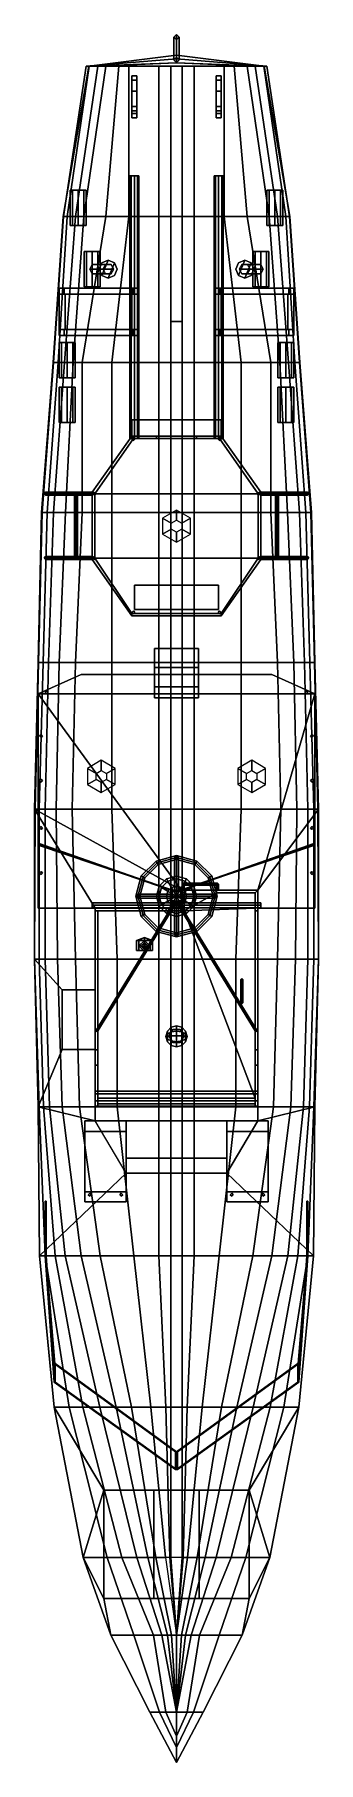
# Model space of a CAD drawing. Extents: x -2.8 to 2.8, y -17.3 to 17.1.
import ezdxf

# ---------------------------------------------------------------- set-up
doc = ezdxf.new("R2010")
doc.units = 0
doc.layers.get('0').update_dxf_attribs({"linetype": 'CONTINUOUS'})
doc.layers.add('SUPERSTRUCTURE', color=3, linetype='CONTINUOUS')

msp = doc.modelspace()

# ---------------------------------------------------------------- linework, layer by layer
for points in [[(0, 16.6, 1.53), (-0.05, 16.55, 1.53), (-0.05, 17, 3.99), (0, 17.05, 3.99)], [(0, 17.05, 3.99), (-0.05, 17, 3.99), (0, 16.95, 3.99), (0.05, 17, 3.99)], [(-0.05, 16.55, 1.53), (0, 16.5, 1.53), (0, 16.95, 3.99), (-0.05, 17, 3.99)], [(0.05, 16.55, 1.53), (0, 16.6, 1.53), (0, 17.05, 3.99), (0.05, 17, 3.99)], [(0, 16.5, 1.53), (0.05, 16.55, 1.53), (0.05, 17, 3.99), (0, 16.95, 3.99)], [(0, 16.64, 1.58), (0, 16.57, 0.92), (-1.8, 16.42, 0.92), (-1.75, 16.42, 1.53)], [(0, 16.57, 0.92), (0, 16.49, 0.36), (-1.74, 16.42, 0.36), (-1.8, 16.42, 0.92)], [(0, 16.64, 1.58), (0, 16.64, 1.58), (-1.75, 16.42, 1.53), (1.75, 16.42, 1.53)], [(1.75, 16.42, 1.53), (1.8, 16.42, 0.92), (0, 16.57, 0.92), (0, 16.64, 1.58)], [(1.8, 16.42, 0.92), (1.74, 16.42, 0.36), (0, 16.49, 0.36), (0, 16.57, 0.92)], [(-1.75, 16.42, 1.53), (-1.8, 16.42, 0.92), (-2.25, 13.43, 1.05), (-2.26, 13.43, 1.49)], [(-2.26, 13.43, 1.49), (2.26, 13.43, 1.49), (1.75, 16.42, 1.53), (-1.75, 16.42, 1.53)], [(-1.8, 16.42, 0.92), (-1.74, 16.42, 0.36), (-2.18, 13.43, 0.44), (-2.25, 13.43, 1.05)], [(-1.74, 16.42, 0.36), (-1.57, 16.42), (-2.01, 13.43), (-2.18, 13.43, 0.44)], [(-1.57, 16.42), (-1.41, 16.42, -0.18), (-1.85, 13.43, -0.22), (-2.01, 13.43)], [(-1.41, 16.42, -0.18), (-1.15, 16.42, -0.21), (-1.41, 13.43, -0.33), (-1.85, 13.43, -0.22)], [(0, 16.49, 0.36), (0, 16.49, 0.36), (-1.57, 16.42), (-1.74, 16.42, 0.36)], [(0, 16.49, 0.36), (1.57, 16.42), (-1.57, 16.42)], [(1.57, 16.42), (1.41, 16.42, -0.18), (-1.41, 16.42, -0.18), (-1.57, 16.42)], [(-1.15, 16.42, -0.21), (-0.95, 16.42, -0.23), (-0.95, 13.43, -0.45), (-1.41, 13.43, -0.33)], [(1.41, 16.42, -0.18), (1.15, 16.42, -0.21), (-1.15, 16.42, -0.21), (-1.41, 16.42, -0.18)], [(1.15, 16.42, -0.21), (0.95, 16.42, -0.23), (-0.95, 16.42, -0.23), (-1.15, 16.42, -0.21)], [(-0.95, 16.42, -0.23), (-0.35, 16.42, -0.29), (-0.35, 13.43, -0.59), (-0.95, 13.43, -0.45)], [(0.95, 16.42, -0.23), (0.35, 16.42, -0.29), (-0.35, 16.42, -0.29), (-0.95, 16.42, -0.23)], [(-0.89, 16.14, -1.46), (-0.89, 15.62, -0.63), (-0.89, 15.62, -0.32), (-0.89, 16.23, -0.32)], [(-0.89, 16.23, -0.32), (-0.89, 15.62, -0.32), (-0.79, 15.62, -0.32), (-0.79, 16.23, -0.32)], [(-0.79, 16.23, -0.32), (-0.79, 16.14, -1.46), (-0.89, 16.14, -1.46), (-0.89, 16.23, -0.32)], [(-0.79, 15.62, -0.32), (-0.79, 15.62, -0.63), (-0.79, 16.14, -1.46), (-0.79, 16.23, -0.32)], [(-0.35, 16.42, -0.29), (-0.11, 16.42, -0.31), (-0.11, 13.43, -0.65), (-0.35, 13.43, -0.59)], [(0.35, 16.42, -0.29), (0.11, 16.42, -0.31), (-0.11, 16.42, -0.31), (-0.35, 16.42, -0.29)], [(-0.11, 16.42, -0.31), (0.11, 16.42, -0.31), (0.11, 13.43, -0.65), (-0.11, 13.43, -0.65)], [(1.74, 16.42, 0.36), (1.57, 16.42), (0, 16.49, 0.36)], [(0.35, 13.43, -0.59), (0.11, 13.43, -0.65), (0.11, 16.42, -0.31), (0.35, 16.42, -0.29)], [(0.95, 13.43, -0.45), (0.35, 13.43, -0.59), (0.35, 16.42, -0.29), (0.95, 16.42, -0.23)], [(0.79, 16.23, -0.32), (0.79, 15.62, -0.32), (0.89, 15.62, -0.32), (0.89, 16.23, -0.32)], [(0.79, 16.14, -1.46), (0.79, 15.62, -0.63), (0.79, 15.62, -0.32), (0.79, 16.23, -0.32)], [(0.89, 16.23, -0.32), (0.89, 16.14, -1.46), (0.79, 16.14, -1.46), (0.79, 16.23, -0.32)], [(0.89, 15.62, -0.32), (0.89, 15.62, -0.63), (0.89, 16.14, -1.46), (0.89, 16.23, -0.32)], [(1.41, 13.43, -0.33), (0.95, 13.43, -0.45), (0.95, 16.42, -0.23), (1.15, 16.42, -0.21)], [(1.85, 13.43, -0.22), (1.41, 13.43, -0.33), (1.15, 16.42, -0.21), (1.41, 16.42, -0.18)], [(2.01, 13.43), (1.85, 13.43, -0.22), (1.41, 16.42, -0.18), (1.57, 16.42)], [(2.18, 13.43, 0.44), (2.01, 13.43), (1.57, 16.42), (1.74, 16.42, 0.36)], [(2.25, 13.43, 1.05), (2.18, 13.43, 0.44), (1.74, 16.42, 0.36), (1.8, 16.42, 0.92)], [(2.26, 13.43, 1.49), (2.25, 13.43, 1.05), (1.8, 16.42, 0.92), (1.75, 16.42, 1.53)], [(-0.89, 15.92, -1.59), (-0.89, 15.53, -1.59), (-0.89, 15.62, -0.63), (-0.89, 16.14, -1.46)], [(-0.79, 16.14, -1.46), (-0.79, 15.92, -1.59), (-0.89, 15.92, -1.59), (-0.89, 16.14, -1.46)], [(-0.79, 15.92, -1.59), (-0.79, 15.53, -1.59), (-0.89, 15.53, -1.59), (-0.89, 15.92, -1.59)], [(-0.79, 15.62, -0.63), (-0.79, 15.53, -1.59), (-0.79, 15.92, -1.59), (-0.79, 16.14, -1.46)], [(0.79, 15.92, -1.59), (0.79, 15.53, -1.59), (0.79, 15.62, -0.63), (0.79, 16.14, -1.46)], [(0.89, 16.14, -1.46), (0.89, 15.92, -1.59), (0.79, 15.92, -1.59), (0.79, 16.14, -1.46)], [(0.89, 15.92, -1.59), (0.89, 15.53, -1.59), (0.79, 15.53, -1.59), (0.79, 15.92, -1.59)], [(0.89, 15.62, -0.63), (0.89, 15.53, -1.59), (0.89, 15.92, -1.59), (0.89, 16.14, -1.46)], [(-0.89, 15.53, -1.59), (-0.89, 15.48, -1.52), (-0.89, 15.39, -0.63), (-0.89, 15.62, -0.63)], [(-0.89, 15.62, -0.63), (-0.89, 15.39, -0.63), (-0.79, 15.39, -0.63), (-0.79, 15.62, -0.63)], [(-0.89, 15.62, -0.32), (-0.89, 15.62, -0.63), (-0.79, 15.62, -0.63), (-0.79, 15.62, -0.32)], [(-0.79, 15.53, -1.59), (-0.79, 15.48, -1.52), (-0.89, 15.48, -1.52), (-0.89, 15.53, -1.59)], [(-0.89, 15.39, -0.63), (-0.89, 15.48, -1.52), (-0.79, 15.48, -1.52), (-0.79, 15.39, -0.63)], [(-0.79, 15.39, -0.63), (-0.79, 15.48, -1.52), (-0.79, 15.53, -1.59), (-0.79, 15.62, -0.63)], [(0.79, 15.53, -1.59), (0.79, 15.48, -1.52), (0.79, 15.39, -0.63), (0.79, 15.62, -0.63)], [(0.79, 15.62, -0.63), (0.79, 15.39, -0.63), (0.89, 15.39, -0.63), (0.89, 15.62, -0.63)], [(0.79, 15.62, -0.32), (0.79, 15.62, -0.63), (0.89, 15.62, -0.63), (0.89, 15.62, -0.32)], [(0.89, 15.53, -1.59), (0.89, 15.48, -1.52), (0.79, 15.48, -1.52), (0.79, 15.53, -1.59)], [(0.79, 15.39, -0.63), (0.79, 15.48, -1.52), (0.89, 15.48, -1.52), (0.89, 15.39, -0.63)], [(0.89, 15.39, -0.63), (0.89, 15.48, -1.52), (0.89, 15.53, -1.59), (0.89, 15.62, -0.63)], [(-0.904, 14.24, -1.106), (-0.93, 14.24, -1.17), (-0.93, 9.01, -0.77), (-0.904, 9.01, -0.706)], [(-0.93, 14.24, -1.17), (-0.904, 14.24, -1.234), (-0.904, 9.01, -0.834), (-0.93, 9.01, -0.77)], [(-0.84, 14.24, -1.08), (-0.904, 14.24, -1.106), (-0.904, 9.01, -0.706), (-0.84, 9.01, -0.68)], [(-0.904, 14.24, -1.234), (-0.84, 14.24, -1.26), (-0.84, 9.01, -0.86), (-0.904, 9.01, -0.834)], [(-0.776, 14.24, -1.106), (-0.84, 14.24, -1.08), (-0.84, 9.01, -0.68), (-0.776, 9.01, -0.706)], [(-0.84, 14.24, -1.26), (-0.776, 14.24, -1.234), (-0.776, 9.01, -0.834), (-0.84, 9.01, -0.86)], [(-0.75, 14.24, -1.17), (-0.776, 14.24, -1.106), (-0.776, 9.01, -0.706), (-0.75, 9.01, -0.77)], [(-0.776, 14.24, -1.234), (-0.75, 14.24, -1.17), (-0.75, 9.01, -0.77), (-0.776, 9.01, -0.834)], [(0.776, 14.24, -1.106), (0.75, 14.24, -1.17), (0.75, 9.01, -0.77), (0.776, 9.01, -0.706)], [(0.75, 14.24, -1.17), (0.776, 14.24, -1.234), (0.776, 9.01, -0.834), (0.75, 9.01, -0.77)], [(0.84, 14.24, -1.08), (0.776, 14.24, -1.106), (0.776, 9.01, -0.706), (0.84, 9.01, -0.68)], [(0.776, 14.24, -1.234), (0.84, 14.24, -1.26), (0.84, 9.01, -0.86), (0.776, 9.01, -0.834)], [(0.904, 14.24, -1.106), (0.84, 14.24, -1.08), (0.84, 9.01, -0.68), (0.904, 9.01, -0.706)], [(0.84, 14.24, -1.26), (0.904, 14.24, -1.234), (0.904, 9.01, -0.834), (0.84, 9.01, -0.86)], [(0.93, 14.24, -1.17), (0.904, 14.24, -1.106), (0.904, 9.01, -0.706), (0.93, 9.01, -0.77)], [(0.904, 14.24, -1.234), (0.93, 14.24, -1.17), (0.93, 9.01, -0.77), (0.904, 9.01, -0.834)], [(-2.12, 13.25, 1.67), (-2.073, 13.25, 1.783), (-2.073, 13.95, 1.783), (-2.12, 13.95, 1.67)], [(-2.073, 13.95, 1.783), (-1.8, 13.95, 1.67), (-1.847, 13.95, 1.557), (-2.12, 13.95, 1.67)], [(-2.073, 13.25, 1.557), (-2.12, 13.25, 1.67), (-2.12, 13.95, 1.67), (-2.073, 13.95, 1.557)], [(-2.12, 13.95, 1.67), (-1.847, 13.95, 1.557), (-1.96, 13.95, 1.51), (-2.073, 13.95, 1.557)], [(-1.96, 13.95, 1.83), (-1.847, 13.95, 1.783), (-1.8, 13.95, 1.67), (-2.073, 13.95, 1.783)], [(-2.073, 13.25, 1.783), (-1.96, 13.25, 1.83), (-1.96, 13.95, 1.83), (-2.073, 13.95, 1.783)], [(-1.96, 13.25, 1.51), (-2.073, 13.25, 1.557), (-2.073, 13.95, 1.557), (-1.96, 13.95, 1.51)], [(-1.96, 13.25, 1.83), (-1.847, 13.25, 1.783), (-1.847, 13.95, 1.783), (-1.96, 13.95, 1.83)], [(-1.847, 13.25, 1.557), (-1.96, 13.25, 1.51), (-1.96, 13.95, 1.51), (-1.847, 13.95, 1.557)], [(-1.847, 13.25, 1.783), (-1.8, 13.25, 1.67), (-1.8, 13.95, 1.67), (-1.847, 13.95, 1.783)], [(-1.8, 13.25, 1.67), (-1.847, 13.25, 1.557), (-1.847, 13.95, 1.557), (-1.8, 13.95, 1.67)], [(2.073, 13.95, 1.783), (1.8, 13.95, 1.67), (1.847, 13.95, 1.783), (1.96, 13.95, 1.83)], [(2.12, 13.95, 1.67), (1.847, 13.95, 1.557), (1.8, 13.95, 1.67), (2.073, 13.95, 1.783)], [(1.847, 13.95, 1.783), (1.8, 13.95, 1.67), (1.8, 13.25, 1.67), (1.847, 13.25, 1.783)], [(1.8, 13.95, 1.67), (1.847, 13.95, 1.557), (1.847, 13.25, 1.557), (1.8, 13.25, 1.67)], [(1.96, 13.95, 1.83), (1.847, 13.95, 1.783), (1.847, 13.25, 1.783), (1.96, 13.25, 1.83)], [(1.847, 13.95, 1.557), (1.96, 13.95, 1.51), (1.96, 13.25, 1.51), (1.847, 13.25, 1.557)], [(2.073, 13.95, 1.557), (1.96, 13.95, 1.51), (1.847, 13.95, 1.557), (2.12, 13.95, 1.67)], [(2.073, 13.95, 1.783), (1.96, 13.95, 1.83), (1.96, 13.25, 1.83), (2.073, 13.25, 1.783)], [(1.96, 13.95, 1.51), (2.073, 13.95, 1.557), (2.073, 13.25, 1.557), (1.96, 13.25, 1.51)], [(2.12, 13.95, 1.67), (2.073, 13.95, 1.783), (2.073, 13.25, 1.783), (2.12, 13.25, 1.67)], [(2.073, 13.95, 1.557), (2.12, 13.95, 1.67), (2.12, 13.25, 1.67), (2.073, 13.25, 1.557)], [(-2.26, 13.43, 1.49), (-2.25, 13.43, 1.05), (-2.45, 10.52, 1.05), (-2.46, 10.52, 1.5)], [(2.26, 13.43, 1.49), (-2.26, 13.43, 1.49), (-2.46, 10.52, 1.5), (2.46, 10.52, 1.5)], [(-2.25, 13.43, 1.05), (-2.18, 13.43, 0.44), (-2.36, 10.52, 0.44), (-2.45, 10.52, 1.05)], [(-2.18, 13.43, 0.44), (-2.01, 13.43), (-2.23, 10.52), (-2.36, 10.52, 0.44)], [(-2.01, 13.43), (-1.85, 13.43, -0.22), (-2.06, 10.52, -0.26), (-2.23, 10.52)], [(-1.85, 13.43, -0.22), (-1.41, 13.43, -0.33), (-1.88, 10.52, -0.33), (-2.06, 10.52, -0.26)], [(-1.41, 13.43, -0.33), (-0.95, 13.43, -0.45), (-1.29, 10.52, -0.57), (-1.88, 10.52, -0.33)], [(-0.95, 13.43, -0.45), (-0.35, 13.43, -0.59), (-0.35, 10.52, -0.85), (-1.29, 10.52, -0.57)], [(-0.35, 13.43, -0.59), (-0.11, 13.43, -0.65), (-0.11, 10.52, -0.92), (-0.35, 10.52, -0.85)], [(-0.11, 13.43, -0.65), (-0.11, 13.43, -0.65), (-0.11, 11.34, -1.71), (-0.11, 10.52, -0.92)], [(-0.11, 13.43, -0.65), (0.11, 13.43, -0.65), (0.11, 11.34, -1.71), (-0.11, 11.34, -1.71)], [(0.11, 10.52, -0.92), (0.11, 11.34, -1.71), (0.11, 13.43, -0.65)], [(0.35, 10.52, -0.85), (0.11, 10.52, -0.92), (0.11, 13.43, -0.65), (0.35, 13.43, -0.59)], [(1.29, 10.52, -0.57), (0.35, 10.52, -0.85), (0.35, 13.43, -0.59), (0.95, 13.43, -0.45)], [(1.88, 10.52, -0.33), (1.29, 10.52, -0.57), (0.95, 13.43, -0.45), (1.41, 13.43, -0.33)], [(2.06, 10.52, -0.26), (1.88, 10.52, -0.33), (1.41, 13.43, -0.33), (1.85, 13.43, -0.22)], [(2.23, 10.52), (2.06, 10.52, -0.26), (1.85, 13.43, -0.22), (2.01, 13.43)], [(2.36, 10.52, 0.44), (2.23, 10.52), (2.01, 13.43), (2.18, 13.43, 0.44)], [(2.45, 10.52, 1.05), (2.36, 10.52, 0.44), (2.18, 13.43, 0.44), (2.25, 13.43, 1.05)], [(2.46, 10.52, 1.5), (2.45, 10.52, 1.05), (2.25, 13.43, 1.05), (2.26, 13.43, 1.49)], [(-2.12, 13.25, 1.67), (-1.847, 13.25, 1.557), (-1.8, 13.25, 1.67), (-2.073, 13.25, 1.783)], [(-2.073, 13.25, 1.557), (-1.96, 13.25, 1.51), (-1.847, 13.25, 1.557), (-2.12, 13.25, 1.67)], [(-2.073, 13.25, 1.783), (-1.8, 13.25, 1.67), (-1.847, 13.25, 1.783), (-1.96, 13.25, 1.83)], [(1.96, 13.25, 1.83), (1.847, 13.25, 1.783), (1.8, 13.25, 1.67), (2.073, 13.25, 1.783)], [(2.073, 13.25, 1.783), (1.8, 13.25, 1.67), (1.847, 13.25, 1.557), (2.12, 13.25, 1.67)], [(2.12, 13.25, 1.67), (1.847, 13.25, 1.557), (1.96, 13.25, 1.51), (2.073, 13.25, 1.557)], [(-1.84, 12.73, 2.38), (-1.567, 12.73, 2.267), (-1.68, 12.73, 2.22), (-1.793, 12.73, 2.267)], [(-1.793, 12.03, 2.267), (-1.84, 12.03, 2.38), (-1.84, 12.73, 2.38), (-1.793, 12.73, 2.267)], [(-1.793, 12.73, 2.493), (-1.52, 12.73, 2.38), (-1.567, 12.73, 2.267), (-1.84, 12.73, 2.38)], [(-1.84, 12.03, 2.38), (-1.793, 12.03, 2.493), (-1.793, 12.73, 2.493), (-1.84, 12.73, 2.38)], [(-1.68, 12.03, 2.22), (-1.793, 12.03, 2.267), (-1.793, 12.73, 2.267), (-1.68, 12.73, 2.22)], [(-1.793, 12.03, 2.493), (-1.68, 12.03, 2.54), (-1.68, 12.73, 2.54), (-1.793, 12.73, 2.493)], [(-1.68, 12.73, 2.54), (-1.567, 12.73, 2.493), (-1.52, 12.73, 2.38), (-1.793, 12.73, 2.493)], [(-1.567, 12.03, 2.267), (-1.68, 12.03, 2.22), (-1.68, 12.73, 2.22), (-1.567, 12.73, 2.267)], [(-1.68, 12.03, 2.54), (-1.567, 12.03, 2.493), (-1.567, 12.73, 2.493), (-1.68, 12.73, 2.54)], [(-1.52, 12.03, 2.38), (-1.567, 12.03, 2.267), (-1.567, 12.73, 2.267), (-1.52, 12.73, 2.38)], [(-1.567, 12.03, 2.493), (-1.52, 12.03, 2.38), (-1.52, 12.73, 2.38), (-1.567, 12.73, 2.493)], [(1.52, 12.73, 2.38), (1.567, 12.73, 2.267), (1.567, 12.03, 2.267), (1.52, 12.03, 2.38)], [(1.84, 12.73, 2.38), (1.567, 12.73, 2.267), (1.52, 12.73, 2.38), (1.793, 12.73, 2.493)], [(1.567, 12.73, 2.493), (1.52, 12.73, 2.38), (1.52, 12.03, 2.38), (1.567, 12.03, 2.493)], [(1.793, 12.73, 2.493), (1.52, 12.73, 2.38), (1.567, 12.73, 2.493), (1.68, 12.73, 2.54)], [(1.793, 12.73, 2.267), (1.68, 12.73, 2.22), (1.567, 12.73, 2.267), (1.84, 12.73, 2.38)], [(1.567, 12.73, 2.267), (1.68, 12.73, 2.22), (1.68, 12.03, 2.22), (1.567, 12.03, 2.267)], [(1.68, 12.73, 2.54), (1.567, 12.73, 2.493), (1.567, 12.03, 2.493), (1.68, 12.03, 2.54)], [(1.68, 12.73, 2.22), (1.793, 12.73, 2.267), (1.793, 12.03, 2.267), (1.68, 12.03, 2.22)], [(1.793, 12.73, 2.493), (1.68, 12.73, 2.54), (1.68, 12.03, 2.54), (1.793, 12.03, 2.493)], [(1.793, 12.73, 2.267), (1.84, 12.73, 2.38), (1.84, 12.03, 2.38), (1.793, 12.03, 2.267)], [(1.84, 12.73, 2.38), (1.793, 12.73, 2.493), (1.793, 12.03, 2.493), (1.84, 12.03, 2.38)], [(-1.415, 12.475, 1.62), (-1.47, 12.38, 1.62), (-1.725, 12.38, 2.245), (-1.678, 12.475, 2.272)], [(-1.305, 12.475, 1.62), (-1.415, 12.475, 1.62), (-1.678, 12.475, 2.272), (-1.582, 12.475, 2.327)], [(-1.25, 12.38, 1.62), (-1.305, 12.475, 1.62), (-1.582, 12.475, 2.327), (-1.535, 12.38, 2.355)], [(-1.487, 12.507, 1.62), (-1.54, 12.38, 1.62), (-1.487, 12.253, 1.62), (-1.36, 12.56, 1.62)], [(-1.54, 12.38, 1.62), (-1.487, 12.507, 1.62), (-1.487, 12.507, 1.49), (-1.54, 12.38, 1.49)], [(-1.487, 12.507, 1.62), (-1.36, 12.56, 1.62), (-1.36, 12.56, 1.49), (-1.487, 12.507, 1.49)], [(-1.36, 12.56, 1.62), (-1.487, 12.253, 1.62), (-1.36, 12.2, 1.62), (-1.233, 12.507, 1.62)], [(-1.36, 12.56, 1.62), (-1.233, 12.507, 1.62), (-1.233, 12.507, 1.49), (-1.36, 12.56, 1.49)], [(-1.233, 12.507, 1.62), (-1.36, 12.2, 1.62), (-1.233, 12.253, 1.62), (-1.18, 12.38, 1.62)], [(-1.233, 12.507, 1.62), (-1.18, 12.38, 1.62), (-1.18, 12.38, 1.49), (-1.233, 12.507, 1.49)], [(1.233, 12.253, 1.62), (1.36, 12.56, 1.62), (1.233, 12.507, 1.62), (1.18, 12.38, 1.62)], [(1.18, 12.38, 1.62), (1.233, 12.507, 1.62), (1.233, 12.507, 1.49), (1.18, 12.38, 1.49)], [(1.233, 12.507, 1.62), (1.36, 12.56, 1.62), (1.36, 12.56, 1.49), (1.233, 12.507, 1.49)], [(1.36, 12.2, 1.62), (1.487, 12.507, 1.62), (1.36, 12.56, 1.62), (1.233, 12.253, 1.62)], [(1.305, 12.475, 1.62), (1.25, 12.38, 1.62), (1.535, 12.38, 2.355), (1.582, 12.475, 2.327)], [(1.415, 12.475, 1.62), (1.305, 12.475, 1.62), (1.582, 12.475, 2.327), (1.678, 12.475, 2.272)], [(1.36, 12.56, 1.62), (1.487, 12.507, 1.62), (1.487, 12.507, 1.49), (1.36, 12.56, 1.49)], [(1.487, 12.253, 1.62), (1.54, 12.38, 1.62), (1.487, 12.507, 1.62), (1.36, 12.2, 1.62)], [(1.47, 12.38, 1.62), (1.415, 12.475, 1.62), (1.678, 12.475, 2.272), (1.725, 12.38, 2.245)], [(1.487, 12.507, 1.62), (1.54, 12.38, 1.62), (1.54, 12.38, 1.49), (1.487, 12.507, 1.49)], [(-1.47, 12.38, 1.62), (-1.415, 12.285, 1.62), (-1.678, 12.285, 2.272), (-1.725, 12.38, 2.245)], [(-1.415, 12.285, 1.62), (-1.305, 12.285, 1.62), (-1.582, 12.285, 2.327), (-1.678, 12.285, 2.272)], [(-1.305, 12.285, 1.62), (-1.25, 12.38, 1.62), (-1.535, 12.38, 2.355), (-1.582, 12.285, 2.327)], [(-1.487, 12.253, 1.62), (-1.54, 12.38, 1.62), (-1.54, 12.38, 1.49), (-1.487, 12.253, 1.49)], [(-1.36, 12.2, 1.62), (-1.487, 12.253, 1.62), (-1.487, 12.253, 1.49), (-1.36, 12.2, 1.49)], [(-1.233, 12.253, 1.62), (-1.36, 12.2, 1.62), (-1.36, 12.2, 1.49), (-1.233, 12.253, 1.49)], [(-1.18, 12.38, 1.62), (-1.233, 12.253, 1.62), (-1.233, 12.253, 1.49), (-1.18, 12.38, 1.49)], [(1.233, 12.253, 1.62), (1.18, 12.38, 1.62), (1.18, 12.38, 1.49), (1.233, 12.253, 1.49)], [(1.36, 12.2, 1.62), (1.233, 12.253, 1.62), (1.233, 12.253, 1.49), (1.36, 12.2, 1.49)], [(1.25, 12.38, 1.62), (1.305, 12.285, 1.62), (1.582, 12.285, 2.327), (1.535, 12.38, 2.355)], [(1.305, 12.285, 1.62), (1.415, 12.285, 1.62), (1.678, 12.285, 2.272), (1.582, 12.285, 2.327)], [(1.487, 12.253, 1.62), (1.36, 12.2, 1.62), (1.36, 12.2, 1.49), (1.487, 12.253, 1.49)], [(1.415, 12.285, 1.62), (1.47, 12.38, 1.62), (1.725, 12.38, 2.245), (1.678, 12.285, 2.272)], [(1.54, 12.38, 1.62), (1.487, 12.253, 1.62), (1.487, 12.253, 1.49), (1.54, 12.38, 1.49)], [(-1.793, 12.03, 2.267), (-1.68, 12.03, 2.22), (-1.567, 12.03, 2.267), (-1.84, 12.03, 2.38)], [(-1.84, 12.03, 2.38), (-1.567, 12.03, 2.267), (-1.52, 12.03, 2.38), (-1.793, 12.03, 2.493)], [(-1.793, 12.03, 2.493), (-1.52, 12.03, 2.38), (-1.567, 12.03, 2.493), (-1.68, 12.03, 2.54)], [(1.793, 12.03, 2.493), (1.52, 12.03, 2.38), (1.567, 12.03, 2.267), (1.84, 12.03, 2.38)], [(1.68, 12.03, 2.54), (1.567, 12.03, 2.493), (1.52, 12.03, 2.38), (1.793, 12.03, 2.493)], [(1.84, 12.03, 2.38), (1.567, 12.03, 2.267), (1.68, 12.03, 2.22), (1.793, 12.03, 2.267)], [(-0.11, 10.52, -0.92), (-0.11, 11.34, -1.71), (-0.11, 7.54, -1.71), (-0.11, 7.54, -1.21)], [(-0.11, 11.34, -1.71), (0.11, 11.34, -1.71), (0.11, 7.54, -1.71), (-0.11, 7.54, -1.71)], [(0.11, 7.54, -1.21), (0.11, 7.54, -1.71), (0.11, 11.34, -1.71), (0.11, 10.52, -0.92)], [(-2.34, 10.92, 1.67), (-2.067, 10.92, 1.557), (-2.18, 10.92, 1.51), (-2.293, 10.92, 1.557)], [(-2.293, 10.22, 1.557), (-2.34, 10.22, 1.67), (-2.34, 10.92, 1.67), (-2.293, 10.92, 1.557)], [(-2.293, 10.92, 1.783), (-2.02, 10.92, 1.67), (-2.067, 10.92, 1.557), (-2.34, 10.92, 1.67)], [(-2.34, 10.22, 1.67), (-2.293, 10.22, 1.783), (-2.293, 10.92, 1.783), (-2.34, 10.92, 1.67)], [(-2.18, 10.22, 1.51), (-2.293, 10.22, 1.557), (-2.293, 10.92, 1.557), (-2.18, 10.92, 1.51)], [(-2.293, 10.22, 1.783), (-2.18, 10.22, 1.83), (-2.18, 10.92, 1.83), (-2.293, 10.92, 1.783)], [(-2.18, 10.92, 1.83), (-2.067, 10.92, 1.783), (-2.02, 10.92, 1.67), (-2.293, 10.92, 1.783)], [(-2.067, 10.22, 1.557), (-2.18, 10.22, 1.51), (-2.18, 10.92, 1.51), (-2.067, 10.92, 1.557)], [(-2.18, 10.22, 1.83), (-2.067, 10.22, 1.783), (-2.067, 10.92, 1.783), (-2.18, 10.92, 1.83)], [(-2.02, 10.22, 1.67), (-2.067, 10.22, 1.557), (-2.067, 10.92, 1.557), (-2.02, 10.92, 1.67)], [(-2.067, 10.22, 1.783), (-2.02, 10.22, 1.67), (-2.02, 10.92, 1.67), (-2.067, 10.92, 1.783)], [(2.02, 10.92, 1.67), (2.067, 10.92, 1.557), (2.067, 10.22, 1.557), (2.02, 10.22, 1.67)], [(2.34, 10.92, 1.67), (2.067, 10.92, 1.557), (2.02, 10.92, 1.67), (2.293, 10.92, 1.783)], [(2.067, 10.92, 1.783), (2.02, 10.92, 1.67), (2.02, 10.22, 1.67), (2.067, 10.22, 1.783)], [(2.293, 10.92, 1.783), (2.02, 10.92, 1.67), (2.067, 10.92, 1.783), (2.18, 10.92, 1.83)], [(2.293, 10.92, 1.557), (2.18, 10.92, 1.51), (2.067, 10.92, 1.557), (2.34, 10.92, 1.67)], [(2.067, 10.92, 1.557), (2.18, 10.92, 1.51), (2.18, 10.22, 1.51), (2.067, 10.22, 1.557)], [(2.18, 10.92, 1.83), (2.067, 10.92, 1.783), (2.067, 10.22, 1.783), (2.18, 10.22, 1.83)], [(2.18, 10.92, 1.51), (2.293, 10.92, 1.557), (2.293, 10.22, 1.557), (2.18, 10.22, 1.51)], [(2.293, 10.92, 1.783), (2.18, 10.92, 1.83), (2.18, 10.22, 1.83), (2.293, 10.22, 1.783)], [(2.293, 10.92, 1.557), (2.34, 10.92, 1.67), (2.34, 10.22, 1.67), (2.293, 10.22, 1.557)], [(2.34, 10.92, 1.67), (2.293, 10.92, 1.783), (2.293, 10.22, 1.783), (2.34, 10.22, 1.67)], [(-2.46, 10.52, 1.5), (-2.45, 10.52, 1.05), (-2.68, 7.54, 1.18), (-2.69, 7.54, 1.56)], [(2.46, 10.52, 1.5), (-2.46, 10.52, 1.5), (-2.69, 7.54, 1.56), (2.69, 7.54, 1.56)], [(-2.45, 10.52, 1.05), (-2.36, 10.52, 0.44), (-2.58, 7.54, 0.44), (-2.68, 7.54, 1.18)], [(-2.36, 10.52, 0.44), (-2.23, 10.52), (-2.45, 7.54), (-2.58, 7.54, 0.44)], [(-2.23, 10.52), (-2.06, 10.52, -0.26), (-2.21, 7.54, -0.41), (-2.45, 7.54)], [(-2.06, 10.52, -0.26), (-1.88, 10.52, -0.33), (-1.88, 7.54, -0.66), (-2.21, 7.54, -0.41)], [(-1.88, 10.52, -0.33), (-1.29, 10.52, -0.57), (-1.29, 7.54, -0.91), (-1.88, 7.54, -0.66)], [(-1.29, 10.52, -0.57), (-0.35, 10.52, -0.85), (-0.35, 7.54, -1.16), (-1.29, 7.54, -0.91)], [(-0.35, 10.52, -0.85), (-0.11, 10.52, -0.92), (-0.11, 7.54, -1.21), (-0.35, 7.54, -1.16)], [(0.35, 7.54, -1.16), (0.11, 7.54, -1.21), (0.11, 10.52, -0.92), (0.35, 10.52, -0.85)], [(1.29, 7.54, -0.91), (0.35, 7.54, -1.16), (0.35, 10.52, -0.85), (1.29, 10.52, -0.57)], [(1.88, 7.54, -0.66), (1.29, 7.54, -0.91), (1.29, 10.52, -0.57), (1.88, 10.52, -0.33)], [(2.21, 7.54, -0.41), (1.88, 7.54, -0.66), (1.88, 10.52, -0.33), (2.06, 10.52, -0.26)], [(2.45, 7.54), (2.21, 7.54, -0.41), (2.06, 10.52, -0.26), (2.23, 10.52)], [(2.58, 7.54, 0.44), (2.45, 7.54), (2.23, 10.52), (2.36, 10.52, 0.44)], [(2.68, 7.54, 1.18), (2.58, 7.54, 0.44), (2.36, 10.52, 0.44), (2.45, 10.52, 1.05)], [(2.69, 7.54, 1.56), (2.68, 7.54, 1.18), (2.45, 10.52, 1.05), (2.46, 10.52, 1.5)], [(-2.293, 10.22, 1.557), (-2.18, 10.22, 1.51), (-2.067, 10.22, 1.557), (-2.34, 10.22, 1.67)], [(-2.34, 10.22, 1.67), (-2.067, 10.22, 1.557), (-2.02, 10.22, 1.67), (-2.293, 10.22, 1.783)], [(-2.34, 10.03, 1.69), (-2.067, 10.03, 1.577), (-2.18, 10.03, 1.53), (-2.293, 10.03, 1.577)], [(-2.293, 9.33, 1.577), (-2.34, 9.33, 1.69), (-2.34, 10.03, 1.69), (-2.293, 10.03, 1.577)], [(-2.293, 10.03, 1.803), (-2.02, 10.03, 1.69), (-2.067, 10.03, 1.577), (-2.34, 10.03, 1.69)], [(-2.34, 9.33, 1.69), (-2.293, 9.33, 1.803), (-2.293, 10.03, 1.803), (-2.34, 10.03, 1.69)], [(-2.293, 10.22, 1.783), (-2.02, 10.22, 1.67), (-2.067, 10.22, 1.783), (-2.18, 10.22, 1.83)], [(-2.18, 9.33, 1.53), (-2.293, 9.33, 1.577), (-2.293, 10.03, 1.577), (-2.18, 10.03, 1.53)], [(-2.293, 9.33, 1.803), (-2.18, 9.33, 1.85), (-2.18, 10.03, 1.85), (-2.293, 10.03, 1.803)], [(-2.18, 10.03, 1.85), (-2.067, 10.03, 1.803), (-2.02, 10.03, 1.69), (-2.293, 10.03, 1.803)], [(-2.067, 9.33, 1.577), (-2.18, 9.33, 1.53), (-2.18, 10.03, 1.53), (-2.067, 10.03, 1.577)], [(-2.18, 9.33, 1.85), (-2.067, 9.33, 1.803), (-2.067, 10.03, 1.803), (-2.18, 10.03, 1.85)], [(-2.02, 9.33, 1.69), (-2.067, 9.33, 1.577), (-2.067, 10.03, 1.577), (-2.02, 10.03, 1.69)], [(-2.067, 9.33, 1.803), (-2.02, 9.33, 1.69), (-2.02, 10.03, 1.69), (-2.067, 10.03, 1.803)], [(2.293, 10.22, 1.783), (2.02, 10.22, 1.67), (2.067, 10.22, 1.557), (2.34, 10.22, 1.67)], [(2.18, 10.22, 1.83), (2.067, 10.22, 1.783), (2.02, 10.22, 1.67), (2.293, 10.22, 1.783)], [(2.02, 10.03, 1.69), (2.067, 10.03, 1.577), (2.067, 9.33, 1.577), (2.02, 9.33, 1.69)], [(2.34, 10.03, 1.69), (2.067, 10.03, 1.577), (2.02, 10.03, 1.69), (2.293, 10.03, 1.803)], [(2.067, 10.03, 1.803), (2.02, 10.03, 1.69), (2.02, 9.33, 1.69), (2.067, 9.33, 1.803)], [(2.293, 10.03, 1.803), (2.02, 10.03, 1.69), (2.067, 10.03, 1.803), (2.18, 10.03, 1.85)], [(2.34, 10.22, 1.67), (2.067, 10.22, 1.557), (2.18, 10.22, 1.51), (2.293, 10.22, 1.557)], [(2.293, 10.03, 1.577), (2.18, 10.03, 1.53), (2.067, 10.03, 1.577), (2.34, 10.03, 1.69)], [(2.067, 10.03, 1.577), (2.18, 10.03, 1.53), (2.18, 9.33, 1.53), (2.067, 9.33, 1.577)], [(2.18, 10.03, 1.85), (2.067, 10.03, 1.803), (2.067, 9.33, 1.803), (2.18, 9.33, 1.85)], [(2.18, 10.03, 1.53), (2.293, 10.03, 1.577), (2.293, 9.33, 1.577), (2.18, 9.33, 1.53)], [(2.293, 10.03, 1.803), (2.18, 10.03, 1.85), (2.18, 9.33, 1.85), (2.293, 9.33, 1.803)], [(2.293, 10.03, 1.577), (2.34, 10.03, 1.69), (2.34, 9.33, 1.69), (2.293, 9.33, 1.577)], [(2.34, 10.03, 1.69), (2.293, 10.03, 1.803), (2.293, 9.33, 1.803), (2.34, 9.33, 1.69)], [(-2.293, 9.33, 1.577), (-2.18, 9.33, 1.53), (-2.067, 9.33, 1.577), (-2.34, 9.33, 1.69)], [(-2.34, 9.33, 1.69), (-2.067, 9.33, 1.577), (-2.02, 9.33, 1.69), (-2.293, 9.33, 1.803)], [(-2.293, 9.33, 1.803), (-2.02, 9.33, 1.69), (-2.067, 9.33, 1.803), (-2.18, 9.33, 1.85)], [(2.293, 9.33, 1.803), (2.02, 9.33, 1.69), (2.067, 9.33, 1.577), (2.34, 9.33, 1.69)], [(2.18, 9.33, 1.85), (2.067, 9.33, 1.803), (2.02, 9.33, 1.69), (2.293, 9.33, 1.803)], [(2.34, 9.33, 1.69), (2.067, 9.33, 1.577), (2.18, 9.33, 1.53), (2.293, 9.33, 1.577)], [(-0.104, 7.325, 3.98), (0, 7.385, 3.98), (0, 7.585, 2.74), (-0.277, 7.425, 2.74)], [(0, 7.385, 3.98), (0.104, 7.325, 3.98), (0.277, 7.425, 2.74), (0, 7.585, 2.74)], [(-2.69, 7.54, 1.56), (-2.68, 7.54, 1.18), (-2.75, 4.55, 1.18), (-2.76, 4.55, 1.62)], [(2.69, 7.54, 1.56), (-2.69, 7.54, 1.56), (-2.76, 4.55, 1.62), (2.76, 4.55, 1.62)], [(-2.68, 7.54, 1.18), (-2.58, 7.54, 0.44), (-2.66, 4.55, 0.44), (-2.75, 4.55, 1.18)], [(-2.58, 7.54, 0.44), (-2.45, 7.54), (-2.55, 4.55), (-2.66, 4.55, 0.44)], [(-2.45, 7.54), (-2.21, 7.54, -0.41), (-2.34, 4.55, -0.47), (-2.55, 4.55)], [(-2.21, 7.54, -0.41), (-1.88, 7.54, -0.66), (-2.01, 4.55, -0.78), (-2.34, 4.55, -0.47)], [(-1.88, 7.54, -0.66), (-1.29, 7.54, -0.91), (-1.29, 4.55, -1.1), (-2.01, 4.55, -0.78)], [(-1.29, 7.54, -0.91), (-0.35, 7.54, -1.16), (-0.35, 4.55, -1.36), (-1.29, 4.55, -1.1)], [(-0.35, 7.54, -1.16), (-0.11, 7.54, -1.21), (-0.11, 4.55, -1.43), (-0.35, 4.55, -1.36)], [(-0.104, 7.205, 3.98), (-0.104, 7.325, 3.98), (-0.277, 7.425, 2.74), (-0.277, 7.105, 2.74)], [(-0.11, 7.54, -1.21), (-0.11, 7.54, -1.71), (-0.11, 4.55, -1.71), (-0.11, 4.55, -1.43)], [(-0.11, 7.54, -1.71), (0.11, 7.54, -1.71), (0.11, 4.55, -1.71), (-0.11, 4.55, -1.71)], [(0.104, 7.325, 3.98), (0.104, 7.205, 3.98), (0.277, 7.105, 2.74), (0.277, 7.425, 2.74)], [(0.11, 4.55, -1.43), (0.11, 4.55, -1.71), (0.11, 7.54, -1.71), (0.11, 7.54, -1.21)], [(0.35, 4.55, -1.36), (0.11, 4.55, -1.43), (0.11, 7.54, -1.21), (0.35, 7.54, -1.16)], [(1.29, 4.55, -1.1), (0.35, 4.55, -1.36), (0.35, 7.54, -1.16), (1.29, 7.54, -0.91)], [(2.01, 4.55, -0.78), (1.29, 4.55, -1.1), (1.29, 7.54, -0.91), (1.88, 7.54, -0.66)], [(2.34, 4.55, -0.47), (2.01, 4.55, -0.78), (1.88, 7.54, -0.66), (2.21, 7.54, -0.41)], [(2.55, 4.55), (2.34, 4.55, -0.47), (2.21, 7.54, -0.41), (2.45, 7.54)], [(2.66, 4.55, 0.44), (2.55, 4.55), (2.45, 7.54), (2.58, 7.54, 0.44)], [(2.75, 4.55, 1.18), (2.66, 4.55, 0.44), (2.58, 7.54, 0.44), (2.68, 7.54, 1.18)], [(2.76, 4.55, 1.62), (2.75, 4.55, 1.18), (2.68, 7.54, 1.18), (2.69, 7.54, 1.56)], [(0, 7.145, 3.98), (-0.104, 7.205, 3.98), (-0.277, 7.105, 2.74), (0, 6.945, 2.74)], [(0.104, 7.205, 3.98), (0, 7.145, 3.98), (0, 6.945, 2.74), (0.277, 7.105, 2.74)], [(-2.76, 4.55, 1.62), (-2.75, 4.55, 1.18), (-2.82, 1.63, 1.18), (-2.83, 1.63, 1.73)], [(2.76, 4.55, 1.62), (-2.76, 4.55, 1.62), (-2.83, 1.63, 1.73), (2.83, 1.63, 1.73)], [(-2.75, 4.55, 1.18), (-2.66, 4.55, 0.44), (-2.74, 1.63, 0.44), (-2.82, 1.63, 1.18)], [(-2.66, 4.55, 0.44), (-2.55, 4.55), (-2.62, 1.63), (-2.74, 1.63, 0.44)], [(-2.55, 4.55), (-2.34, 4.55, -0.47), (-2.4, 1.63, -0.53), (-2.62, 1.63)], [(-2.34, 4.55, -0.47), (-2.01, 4.55, -0.78), (-2.08, 1.63, -0.86), (-2.4, 1.63, -0.53)], [(-2.01, 4.55, -0.78), (-1.29, 4.55, -1.1), (-1.29, 1.63, -1.19), (-2.08, 1.63, -0.86)], [(-1.29, 4.55, -1.1), (-0.35, 4.55, -1.36), (-0.35, 1.63, -1.39), (-1.29, 1.63, -1.19)], [(-0.35, 4.55, -1.36), (-0.11, 4.55, -1.43), (-0.11, 1.63, -1.43), (-0.35, 1.63, -1.39)], [(-0.11, 4.55, -1.43), (-0.11, 4.55, -1.71), (-0.11, 1.63, -1.71), (-0.11, 1.63, -1.43)], [(-0.11, 4.55, -1.71), (0.11, 4.55, -1.71), (0.11, 1.63, -1.71), (-0.11, 1.63, -1.71)], [(0.11, 1.63, -1.43), (0.11, 1.63, -1.71), (0.11, 4.55, -1.71), (0.11, 4.55, -1.43)], [(0.35, 1.63, -1.39), (0.11, 1.63, -1.43), (0.11, 4.55, -1.43), (0.35, 4.55, -1.36)], [(1.29, 1.63, -1.19), (0.35, 1.63, -1.39), (0.35, 4.55, -1.36), (1.29, 4.55, -1.1)], [(2.08, 1.63, -0.86), (1.29, 1.63, -1.19), (1.29, 4.55, -1.1), (2.01, 4.55, -0.78)], [(2.4, 1.63, -0.53), (2.08, 1.63, -0.86), (2.01, 4.55, -0.78), (2.34, 4.55, -0.47)], [(2.62, 1.63), (2.4, 1.63, -0.53), (2.34, 4.55, -0.47), (2.55, 4.55)], [(2.74, 1.63, 0.44), (2.62, 1.63), (2.55, 4.55), (2.66, 4.55, 0.44)], [(2.82, 1.63, 1.18), (2.74, 1.63, 0.44), (2.66, 4.55, 0.44), (2.75, 4.55, 1.18)], [(2.83, 1.63, 1.73), (2.82, 1.63, 1.18), (2.75, 4.55, 1.18), (2.76, 4.55, 1.62)], [(-1.604, 2.345, 3.5), (-1.5, 2.405, 3.5), (-1.5, 2.605, 2.26), (-1.777, 2.445, 2.26)], [(-1.604, 2.225, 3.5), (-1.604, 2.345, 3.5), (-1.777, 2.445, 2.26), (-1.777, 2.125, 2.26)], [(-1.5, 2.405, 3.5), (-1.396, 2.345, 3.5), (-1.223, 2.445, 2.26), (-1.5, 2.605, 2.26)], [(-1.396, 2.345, 3.5), (-1.396, 2.225, 3.5), (-1.223, 2.125, 2.26), (-1.223, 2.445, 2.26)], [(1.396, 2.345, 3.5), (1.5, 2.405, 3.5), (1.5, 2.605, 2.26), (1.223, 2.445, 2.26)], [(1.396, 2.225, 3.5), (1.396, 2.345, 3.5), (1.223, 2.445, 2.26), (1.223, 2.125, 2.26)], [(1.5, 2.405, 3.5), (1.604, 2.345, 3.5), (1.777, 2.445, 2.26), (1.5, 2.605, 2.26)], [(1.604, 2.345, 3.5), (1.604, 2.225, 3.5), (1.777, 2.125, 2.26), (1.777, 2.445, 2.26)], [(-1.5, 2.165, 3.5), (-1.604, 2.225, 3.5), (-1.777, 2.125, 2.26), (-1.5, 1.965, 2.26)], [(-1.396, 2.225, 3.5), (-1.5, 2.165, 3.5), (-1.5, 1.965, 2.26), (-1.223, 2.125, 2.26)], [(1.5, 2.165, 3.5), (1.396, 2.225, 3.5), (1.223, 2.125, 2.26), (1.5, 1.965, 2.26)], [(1.604, 2.225, 3.5), (1.5, 2.165, 3.5), (1.5, 1.965, 2.26), (1.777, 2.125, 2.26)], [(-2.82, 1.63, 1.18), (-2.74, 1.63, 0.44), (-2.74, -1.35, 0.44), (-2.83, -1.35, 1.18)], [(-2.83, 1.63, 1.73), (-2.82, 1.63, 1.18), (-2.83, -1.35, 1.18), (-2.83, -1.35, 2.04)], [(-1.62, -0.34, 1.935), (-2.83, 1.63, 1.73), (-2.83, -1.35, 2.04), (-1.62, -1.35, 2.04)], [(0.1, 0.02, 1.897), (-2.83, 1.63, 1.73), (-1.62, -0.34, 1.935), (0.1, -0.34, 1.935)], [(2.83, 1.63, 1.73), (-2.83, 1.63, 1.73), (0.1, 0.02, 1.897), (1.62, 0.02, 1.897)], [(-2.74, 1.63, 0.44), (-2.62, 1.63), (-2.62, -1.35), (-2.74, -1.35, 0.44)], [(-2.62, 1.63), (-2.4, 1.63, -0.53), (-2.37, -1.35, -0.53), (-2.62, -1.35)], [(-2.4, 1.63, -0.53), (-2.08, 1.63, -0.86), (-2.01, -1.35, -0.86), (-2.37, -1.35, -0.53)], [(-2.08, 1.63, -0.86), (-1.29, 1.63, -1.19), (-1.18, -1.35, -1.19), (-2.01, -1.35, -0.86)], [(-1.29, 1.63, -1.19), (-0.35, 1.63, -1.39), (-0.35, -1.35, -1.39), (-1.18, -1.35, -1.19)], [(-0.35, 1.63, -1.39), (-0.11, 1.63, -1.43), (-0.11, -1.35, -1.43), (-0.35, -1.35, -1.39)], [(-0.11, 1.63, -1.71), (0.11, 1.63, -1.71), (0.11, -1.35, -1.71), (-0.11, -1.35, -1.71)], [(-0.11, 1.63, -1.43), (-0.11, 1.63, -1.71), (-0.11, -1.35, -1.71), (-0.11, -1.35, -1.43)], [(0.11, -1.35, -1.43), (0.11, -1.35, -1.71), (0.11, 1.63, -1.71), (0.11, 1.63, -1.43)], [(0.35, -1.35, -1.39), (0.11, -1.35, -1.43), (0.11, 1.63, -1.43), (0.35, 1.63, -1.39)], [(1.18, -1.35, -1.19), (0.35, -1.35, -1.39), (0.35, 1.63, -1.39), (1.29, 1.63, -1.19)], [(2.01, -1.35, -0.86), (1.18, -1.35, -1.19), (1.29, 1.63, -1.19), (2.08, 1.63, -0.86)], [(1.62, -1.35, 2.04), (2.83, -1.35, 2.04), (2.83, 1.63, 1.73), (1.62, 0.02, 1.897)], [(2.37, -1.35, -0.53), (2.01, -1.35, -0.86), (2.08, 1.63, -0.86), (2.4, 1.63, -0.53)], [(2.62, -1.35), (2.37, -1.35, -0.53), (2.4, 1.63, -0.53), (2.62, 1.63)], [(2.74, -1.35, 0.44), (2.62, -1.35), (2.62, 1.63), (2.74, 1.63, 0.44)], [(2.83, -1.35, 1.18), (2.74, -1.35, 0.44), (2.74, 1.63, 0.44), (2.82, 1.63, 1.18)], [(2.83, -1.35, 2.04), (2.83, -1.35, 1.18), (2.82, 1.63, 1.18), (2.83, 1.63, 1.73)], [(-0.8, -0.98, 6.64), (-0.753, -0.98, 6.753), (-0.64, -0.92, 6.64)], [(-0.753, -0.98, 6.527), (-0.8, -0.98, 6.64), (-0.64, -0.92, 6.64)], [(-0.753, -0.98, 6.753), (-0.8, -0.98, 6.64), (-0.8, -1.18, 6.64), (-0.753, -1.18, 6.753)], [(-0.8, -0.98, 6.64), (-0.753, -0.98, 6.527), (-0.753, -1.18, 6.527), (-0.8, -1.18, 6.64)], [(-0.753, -0.98, 6.753), (-0.64, -0.98, 6.8), (-0.64, -0.92, 6.64)], [(-0.64, -0.98, 6.48), (-0.753, -0.98, 6.527), (-0.64, -0.92, 6.64)], [(-0.753, -0.98, 6.527), (-0.64, -0.98, 6.48), (-0.64, -1.18, 6.48), (-0.753, -1.18, 6.527)], [(-0.64, -0.98, 6.8), (-0.753, -0.98, 6.753), (-0.753, -1.18, 6.753), (-0.64, -1.18, 6.8)], [(-0.71, -1.09, 5.06), (-0.64, -1.02, 5.06), (-0.64, -0.98, 4.85), (-0.75, -1.09, 4.85)], [(-0.64, -0.98, 4.43), (-0.75, -1.09, 4.44), (-0.75, -1.09, 4.85), (-0.64, -0.98, 4.85)], [(-0.57, -1.09, 5.06), (-0.64, -1.02, 5.06), (-0.71, -1.09, 5.06), (-0.64, -1.16, 5.06)], [(-0.64, -0.98, 6.8), (-0.527, -0.98, 6.753), (-0.64, -0.92, 6.64)], [(-0.527, -0.98, 6.753), (-0.48, -0.98, 6.64), (-0.64, -0.92, 6.64)], [(-0.48, -0.98, 6.64), (-0.527, -0.98, 6.527), (-0.64, -0.92, 6.64)], [(-0.527, -0.98, 6.527), (-0.64, -0.98, 6.48), (-0.64, -0.92, 6.64)], [(-0.64, -0.98, 6.48), (-0.527, -0.98, 6.527), (-0.527, -1.18, 6.527), (-0.64, -1.18, 6.48)], [(-0.64, -1.02, 5.06), (-0.57, -1.09, 5.06), (-0.53, -1.09, 4.85), (-0.64, -0.98, 4.85)], [(-0.53, -1.09, 4.44), (-0.64, -0.98, 4.43), (-0.64, -0.98, 4.85), (-0.53, -1.09, 4.85)], [(-0.527, -0.98, 6.753), (-0.64, -0.98, 6.8), (-0.64, -1.18, 6.8), (-0.527, -1.18, 6.753)], [(-0.48, -0.98, 6.64), (-0.527, -0.98, 6.753), (-0.527, -1.18, 6.753), (-0.48, -1.18, 6.64)], [(-0.527, -0.98, 6.527), (-0.48, -0.98, 6.64), (-0.48, -1.18, 6.64), (-0.527, -1.18, 6.527)], [(-2.83, -1.35, 2.04), (-2.83, -1.35, 1.18), (-2.74, -4.29, 1.18), (-2.76, -4.29, 2.15)], [(-2.83, -1.35, 1.18), (-2.74, -1.35, 0.44), (-2.65, -4.29, 0.44), (-2.74, -4.29, 1.18)], [(-2.28, -1.96, 2.063), (-2.83, -1.35, 2.04), (-2.76, -4.29, 2.15), (-2.28, -3.15, 2.107)], [(-1.62, -1.35, 2.04), (-2.83, -1.35, 2.04), (-2.28, -1.96, 2.063), (-1.62, -1.96, 2.063)], [(-2.74, -1.35, 0.44), (-2.62, -1.35), (-2.53, -4.29), (-2.65, -4.29, 0.44)], [(-2.62, -1.35), (-2.37, -1.35, -0.53), (-2.28, -4.29, -0.5), (-2.53, -4.29)], [(-2.37, -1.35, -0.53), (-2.01, -1.35, -0.86), (-1.93, -4.29, -0.81), (-2.28, -4.29, -0.5)], [(-2.01, -1.35, -0.86), (-1.18, -1.35, -1.19), (-1.18, -4.29, -1.13), (-1.93, -4.29, -0.81)], [(-1.18, -1.35, -1.19), (-0.35, -1.35, -1.39), (-0.35, -4.29, -1.34), (-1.18, -4.29, -1.13)], [(-0.64, -1.18, 6.8), (-0.753, -1.18, 6.753), (-0.8, -1.18, 6.64), (-0.527, -1.18, 6.753)], [(-0.527, -1.18, 6.753), (-0.8, -1.18, 6.64), (-0.753, -1.18, 6.527), (-0.48, -1.18, 6.64)], [(-0.48, -1.18, 6.64), (-0.753, -1.18, 6.527), (-0.64, -1.18, 6.48), (-0.527, -1.18, 6.527)], [(-0.64, -1.16, 5.06), (-0.71, -1.09, 5.06), (-0.75, -1.09, 4.85), (-0.64, -1.2, 4.85)], [(-0.75, -1.09, 4.44), (-0.64, -1.2, 4.44), (-0.64, -1.2, 4.85), (-0.75, -1.09, 4.85)], [(-0.64, -1.05, 5.06), (-0.68, -1.09, 5.06), (-0.68, -1.09, 6.5), (-0.64, -1.05, 6.48)], [(-0.68, -1.09, 5.06), (-0.64, -1.13, 5.06), (-0.64, -1.13, 6.48), (-0.68, -1.09, 6.5)], [(-0.6, -1.09, 5.06), (-0.64, -1.05, 5.06), (-0.64, -1.05, 6.48), (-0.6, -1.09, 6.5)], [(-0.57, -1.09, 5.06), (-0.64, -1.16, 5.06), (-0.64, -1.2, 4.85), (-0.53, -1.09, 4.85)], [(-0.64, -1.2, 4.44), (-0.53, -1.09, 4.44), (-0.53, -1.09, 4.85), (-0.64, -1.2, 4.85)], [(-0.64, -1.13, 5.06), (-0.6, -1.09, 5.06), (-0.6, -1.09, 6.5), (-0.64, -1.13, 6.48)], [(-0.35, -1.35, -1.39), (-0.11, -1.35, -1.43), (-0.11, -4.29, -1.4), (-0.35, -4.29, -1.34)], [(-0.11, -1.35, -1.71), (0.11, -1.35, -1.71), (0.11, -4.29, -1.71), (-0.11, -4.29, -1.71)], [(-0.11, -1.35, -1.43), (-0.11, -1.35, -1.71), (-0.11, -4.29, -1.71), (-0.11, -4.29, -1.4)], [(0.11, -4.29, -1.4), (0.11, -4.29, -1.71), (0.11, -1.35, -1.71), (0.11, -1.35, -1.43)], [(0.35, -4.29, -1.34), (0.11, -4.29, -1.4), (0.11, -1.35, -1.43), (0.35, -1.35, -1.39)], [(1.18, -4.29, -1.13), (0.35, -4.29, -1.34), (0.35, -1.35, -1.39), (1.18, -1.35, -1.19)], [(1.93, -4.29, -0.81), (1.18, -4.29, -1.13), (1.18, -1.35, -1.19), (2.01, -1.35, -0.86)], [(1.62, -4.29, 2.15), (2.76, -4.29, 2.15), (2.83, -1.35, 2.04), (1.62, -1.35, 2.04)], [(2.28, -4.29, -0.5), (1.93, -4.29, -0.81), (2.01, -1.35, -0.86), (2.37, -1.35, -0.53)], [(2.53, -4.29), (2.28, -4.29, -0.5), (2.37, -1.35, -0.53), (2.62, -1.35)], [(2.65, -4.29, 0.44), (2.53, -4.29), (2.62, -1.35), (2.74, -1.35, 0.44)], [(2.74, -4.29, 1.18), (2.65, -4.29, 0.44), (2.74, -1.35, 0.44), (2.83, -1.35, 1.18)], [(2.76, -4.29, 2.15), (2.74, -4.29, 1.18), (2.83, -1.35, 1.18), (2.83, -1.35, 2.04)], [(-0.105, -2.708, 5.41), (-0.182, -2.785, 5.41), (-0.182, -2.837, 5.501), (-0.105, -2.799, 5.568)], [(-0.105, -2.799, 5.252), (-0.182, -2.837, 5.319), (-0.182, -2.785, 5.41), (-0.105, -2.708, 5.41)], [(-0.075, -2.75, 4.49), (-0.15, -2.88, 4.5), (-0.15, -2.88, 5.23), (-0.075, -2.75, 5.23)], [(0.075, -2.75, 5.23), (-0.075, -2.75, 5.23), (-0.15, -2.88, 5.23), (0.15, -2.88, 5.23)], [(0, -2.68, 5.41), (-0.105, -2.708, 5.41), (-0.105, -2.799, 5.568), (0, -2.785, 5.592)], [(0, -2.785, 5.228), (-0.105, -2.799, 5.252), (-0.105, -2.708, 5.41), (0, -2.68, 5.41)], [(0.075, -2.75, 4.49), (-0.075, -2.75, 4.49), (-0.075, -2.75, 5.23), (0.075, -2.75, 5.23)], [(0.105, -2.708, 5.41), (0, -2.68, 5.41), (0, -2.785, 5.592), (0.105, -2.799, 5.568)], [(0.105, -2.799, 5.252), (0, -2.785, 5.228), (0, -2.68, 5.41), (0.105, -2.708, 5.41)], [(0.15, -2.88, 4.5), (0.075, -2.75, 4.49), (0.075, -2.75, 5.23), (0.15, -2.88, 5.23)], [(0.182, -2.785, 5.41), (0.105, -2.708, 5.41), (0.105, -2.799, 5.568), (0.182, -2.837, 5.501)], [(0.182, -2.837, 5.319), (0.105, -2.799, 5.252), (0.105, -2.708, 5.41), (0.182, -2.785, 5.41)], [(-0.182, -2.785, 5.41), (-0.21, -2.89, 5.41), (-0.21, -2.89, 5.41), (-0.182, -2.837, 5.501)], [(-0.182, -2.837, 5.319), (-0.21, -2.89, 5.41), (-0.21, -2.89, 5.41), (-0.182, -2.785, 5.41)], [(-0.182, -2.837, 5.501), (-0.21, -2.89, 5.41), (-0.21, -2.89, 5.41), (-0.182, -2.943, 5.501)], [(-0.182, -2.943, 5.319), (-0.21, -2.89, 5.41), (-0.21, -2.89, 5.41), (-0.182, -2.837, 5.319)], [(-0.182, -2.943, 5.501), (-0.21, -2.89, 5.41), (-0.21, -2.89, 5.41), (-0.182, -2.995, 5.41)], [(-0.182, -2.995, 5.41), (-0.21, -2.89, 5.41), (-0.21, -2.89, 5.41), (-0.182, -2.943, 5.319)], [(-0.105, -2.799, 5.568), (-0.182, -2.837, 5.501), (-0.182, -2.943, 5.501), (-0.105, -2.981, 5.568)], [(-0.105, -2.981, 5.253), (-0.182, -2.943, 5.319), (-0.182, -2.837, 5.319), (-0.105, -2.799, 5.252)], [(-0.105, -2.981, 5.568), (-0.182, -2.943, 5.501), (-0.182, -2.995, 5.41), (-0.105, -3.072, 5.41)], [(-0.105, -3.072, 5.41), (-0.182, -2.995, 5.41), (-0.182, -2.943, 5.319), (-0.105, -2.981, 5.253)], [(-0.15, -2.88, 4.5), (-0.075, -3.01, 4.5), (-0.075, -3.01, 5.23), (-0.15, -2.88, 5.23)], [(0.15, -2.88, 5.23), (-0.15, -2.88, 5.23), (-0.075, -3.01, 5.23), (0.075, -3.01, 5.23)], [(0, -2.785, 5.592), (-0.105, -2.799, 5.568), (-0.105, -2.981, 5.568), (0, -2.995, 5.592)], [(0, -2.995, 5.228), (-0.105, -2.981, 5.253), (-0.105, -2.799, 5.252), (0, -2.785, 5.228)], [(0, -2.995, 5.592), (-0.105, -2.981, 5.568), (-0.105, -3.072, 5.41), (0, -3.1, 5.41)], [(0, -3.1, 5.41), (-0.105, -3.072, 5.41), (-0.105, -2.981, 5.253), (0, -2.995, 5.228)], [(-0.075, -3.01, 4.5), (0.075, -3.01, 4.5), (0.075, -3.01, 5.23), (-0.075, -3.01, 5.23)], [(0.105, -2.799, 5.568), (0, -2.785, 5.592), (0, -2.995, 5.592), (0.105, -2.981, 5.568)], [(0.105, -2.981, 5.253), (0, -2.995, 5.228), (0, -2.785, 5.228), (0.105, -2.799, 5.252)], [(0.105, -2.981, 5.568), (0, -2.995, 5.592), (0, -3.1, 5.41), (0.105, -3.072, 5.41)], [(0.105, -3.072, 5.41), (0, -3.1, 5.41), (0, -2.995, 5.228), (0.105, -2.981, 5.253)], [(0.075, -3.01, 4.5), (0.15, -2.88, 4.5), (0.15, -2.88, 5.23), (0.075, -3.01, 5.23)], [(0.182, -2.837, 5.501), (0.105, -2.799, 5.568), (0.105, -2.981, 5.568), (0.182, -2.943, 5.501)], [(0.182, -2.943, 5.319), (0.105, -2.981, 5.253), (0.105, -2.799, 5.252), (0.182, -2.837, 5.319)], [(0.182, -2.943, 5.501), (0.105, -2.981, 5.568), (0.105, -3.072, 5.41), (0.182, -2.995, 5.41)], [(0.182, -2.995, 5.41), (0.105, -3.072, 5.41), (0.105, -2.981, 5.253), (0.182, -2.943, 5.319)], [(0.21, -2.89, 5.41), (0.182, -2.785, 5.41), (0.182, -2.837, 5.501), (0.21, -2.89, 5.41)], [(0.21, -2.89, 5.41), (0.182, -2.837, 5.319), (0.182, -2.785, 5.41), (0.21, -2.89, 5.41)], [(0.21, -2.89, 5.41), (0.182, -2.837, 5.501), (0.182, -2.943, 5.501), (0.21, -2.89, 5.41)], [(0.21, -2.89, 5.41), (0.182, -2.943, 5.319), (0.182, -2.837, 5.319), (0.21, -2.89, 5.41)], [(0.21, -2.89, 5.41), (0.182, -2.943, 5.501), (0.182, -2.995, 5.41), (0.21, -2.89, 5.41)], [(0.21, -2.89, 5.41), (0.182, -2.995, 5.41), (0.182, -2.943, 5.319), (0.21, -2.89, 5.41)], [(-1.62, -3.15, 2.107), (-2.28, -3.15, 2.107), (-2.76, -4.29, 2.15), (-1.62, -4.29, 2.15)], [(-2.76, -4.29, 2.15), (-2.74, -4.29, 1.18), (-2.62, -7.26, 1.18), (-2.73, -7.26, 2.19)], [(-1.62, -4.57, 2.154), (-2.76, -4.29, 2.15), (-2.73, -7.26, 2.19), (-1, -5.61, 2.168)], [(-1.62, -4.29, 2.15), (-2.76, -4.29, 2.15), (-1.62, -4.57, 2.154)], [(-2.74, -4.29, 1.18), (-2.65, -4.29, 0.44), (-2.42, -7.26, 0.44), (-2.62, -7.26, 1.18)], [(-2.65, -4.29, 0.44), (-2.53, -4.29), (-2.22, -7.26), (-2.42, -7.26, 0.44)], [(-2.53, -4.29), (-2.28, -4.29, -0.5), (-1.9, -7.26, -0.46), (-2.22, -7.26)], [(-2.28, -4.29, -0.5), (-1.93, -4.29, -0.81), (-1.52, -7.26, -0.78), (-1.9, -7.26, -0.46)], [(-1.93, -4.29, -0.81), (-1.18, -4.29, -1.13), (-0.85, -7.26, -1.13), (-1.52, -7.26, -0.78)], [(-1.18, -4.29, -1.13), (-0.35, -4.29, -1.34), (-0.35, -7.26, -1.31), (-0.85, -7.26, -1.13)], [(-0.35, -4.29, -1.34), (-0.11, -4.29, -1.4), (-0.11, -7.26, -1.4), (-0.35, -7.26, -1.31)], [(-0.11, -4.29, -1.4), (-0.11, -4.29, -1.71), (-0.11, -7.26, -1.71), (-0.11, -7.26, -1.4)], [(-0.11, -4.29, -1.71), (0.11, -4.29, -1.71), (0.11, -7.26, -1.71), (-0.11, -7.26, -1.71)], [(0.11, -7.26, -1.4), (0.11, -7.26, -1.71), (0.11, -4.29, -1.71), (0.11, -4.29, -1.4)], [(0.35, -7.26, -1.31), (0.11, -7.26, -1.4), (0.11, -4.29, -1.4), (0.35, -4.29, -1.34)], [(0.85, -7.26, -1.13), (0.35, -7.26, -1.31), (0.35, -4.29, -1.34), (1.18, -4.29, -1.13)], [(1.52, -7.26, -0.78), (0.85, -7.26, -1.13), (1.18, -4.29, -1.13), (1.93, -4.29, -0.81)], [(1, -5.61, 2.168), (2.73, -7.26, 2.19), (2.76, -4.29, 2.15), (1.62, -4.57, 2.154)], [(1.9, -7.26, -0.46), (1.52, -7.26, -0.78), (1.93, -4.29, -0.81), (2.28, -4.29, -0.5)], [(2.76, -4.29, 2.15), (1.62, -4.29, 2.15), (1.62, -4.57, 2.154)], [(2.22, -7.26), (1.9, -7.26, -0.46), (2.28, -4.29, -0.5), (2.53, -4.29)], [(2.42, -7.26, 0.44), (2.22, -7.26), (2.53, -4.29), (2.65, -4.29, 0.44)], [(2.62, -7.26, 1.18), (2.42, -7.26, 0.44), (2.65, -4.29, 0.44), (2.74, -4.29, 1.18)], [(2.73, -7.26, 2.19), (2.62, -7.26, 1.18), (2.74, -4.29, 1.18), (2.76, -4.29, 2.15)], [(1.62, -4.57, 2.154), (1, -4.57, 2.154), (1, -5.61, 2.168)], [(1, -5.61, 2.168), (-1, -5.61, 2.168), (-2.73, -7.26, 2.19), (2.73, -7.26, 2.19)], [(-2.73, -7.26, 2.19), (-2.62, -7.26, 1.18), (-2.14, -10.27, 1.39), (-2.44, -10.27, 2.47)], [(2.73, -7.26, 2.19), (-2.73, -7.26, 2.19), (-2.44, -10.27, 2.47), (2.44, -10.27, 2.47)], [(-2.62, -7.26, 1.18), (-2.42, -7.26, 0.44), (-1.87, -10.27, 0.66), (-2.14, -10.27, 1.39)], [(-2.42, -7.26, 0.44), (-2.22, -7.26), (-1.53, -10.27), (-1.87, -10.27, 0.66)], [(-2.22, -7.26), (-1.9, -7.26, -0.46), (-1.2, -10.27, -0.46), (-1.53, -10.27)], [(-1.9, -7.26, -0.46), (-1.52, -7.26, -0.78), (-0.9, -10.27, -0.78), (-1.2, -10.27, -0.46)], [(-1.52, -7.26, -0.78), (-0.85, -7.26, -1.13), (-0.51, -10.27, -1.13), (-0.9, -10.27, -0.78)], [(-0.85, -7.26, -1.13), (-0.35, -7.26, -1.31), (-0.21, -10.27, -1.31), (-0.51, -10.27, -1.13)], [(-0.35, -7.26, -1.31), (-0.11, -7.26, -1.4), (-0.11, -10.27, -1.4), (-0.21, -10.27, -1.31)], [(-0.11, -7.26, -1.4), (-0.11, -7.26, -1.71), (-0.11, -10.27, -1.71), (-0.11, -10.27, -1.4)], [(-0.11, -7.26, -1.71), (0.11, -7.26, -1.71), (0.11, -10.27, -1.71), (-0.11, -10.27, -1.71)], [(0.11, -10.27, -1.4), (0.11, -10.27, -1.71), (0.11, -7.26, -1.71), (0.11, -7.26, -1.4)], [(0.21, -10.27, -1.31), (0.11, -10.27, -1.4), (0.11, -7.26, -1.4), (0.35, -7.26, -1.31)], [(0.51, -10.27, -1.13), (0.21, -10.27, -1.31), (0.35, -7.26, -1.31), (0.85, -7.26, -1.13)], [(0.9, -10.27, -0.78), (0.51, -10.27, -1.13), (0.85, -7.26, -1.13), (1.52, -7.26, -0.78)], [(1.2, -10.27, -0.46), (0.9, -10.27, -0.78), (1.52, -7.26, -0.78), (1.9, -7.26, -0.46)], [(1.53, -10.27), (1.2, -10.27, -0.46), (1.9, -7.26, -0.46), (2.22, -7.26)], [(1.87, -10.27, 0.66), (1.53, -10.27), (2.22, -7.26), (2.42, -7.26, 0.44)], [(2.14, -10.27, 1.39), (1.87, -10.27, 0.66), (2.42, -7.26, 0.44), (2.62, -7.26, 1.18)], [(2.44, -10.27, 2.47), (2.14, -10.27, 1.39), (2.62, -7.26, 1.18), (2.73, -7.26, 2.19)], [(-2.44, -10.27, 2.47), (-2.14, -10.27, 1.39), (-1.38, -13.26, 1.39), (-1.86, -13.26, 2.71)], [(-1.86, -13.26, 2.71), (-1.45, -11.92, 2.602), (-2.44, -10.27, 2.47), (-1.86, -13.26, 2.71)], [(2.44, -10.27, 2.47), (-2.44, -10.27, 2.47), (-1.45, -11.92, 2.602), (1.45, -11.92, 2.602)], [(-2.14, -10.27, 1.39), (-1.87, -10.27, 0.66), (-1.09, -13.26, 0.66), (-1.38, -13.26, 1.39)], [(-1.87, -10.27, 0.66), (-1.53, -10.27), (-0.79, -13.26), (-1.09, -13.26, 0.66)], [(-1.53, -10.27), (-1.2, -10.27, -0.46), (-0.57, -13.26, -0.46), (-0.79, -13.26)], [(-1.2, -10.27, -0.46), (-0.9, -10.27, -0.78), (-0.41, -13.26, -0.78), (-0.57, -13.26, -0.46)], [(-0.9, -10.27, -0.78), (-0.51, -10.27, -1.13), (-0.22, -13.26, -1.13), (-0.41, -13.26, -0.78)], [(-0.51, -10.27, -1.13), (-0.21, -10.27, -1.31), (-0.13, -13.26, -1.31), (-0.22, -13.26, -1.13)], [(-0.21, -10.27, -1.31), (-0.11, -10.27, -1.4), (-0.11, -13.26, -1.4), (-0.13, -13.26, -1.31)], [(-0.11, -10.27, -1.4), (-0.11, -10.27, -1.71), (-0.11, -13.26, -1.71), (-0.11, -13.26, -1.4)], [(-0.11, -10.27, -1.71), (0.11, -10.27, -1.71), (0.11, -13.26, -1.71), (-0.11, -13.26, -1.71)], [(0.11, -13.26, -1.4), (0.11, -13.26, -1.71), (0.11, -10.27, -1.71), (0.11, -10.27, -1.4)], [(0.13, -13.26, -1.31), (0.11, -13.26, -1.4), (0.11, -10.27, -1.4), (0.21, -10.27, -1.31)], [(0.22, -13.26, -1.13), (0.13, -13.26, -1.31), (0.21, -10.27, -1.31), (0.51, -10.27, -1.13)], [(0.41, -13.26, -0.78), (0.22, -13.26, -1.13), (0.51, -10.27, -1.13), (0.9, -10.27, -0.78)], [(0.57, -13.26, -0.46), (0.41, -13.26, -0.78), (0.9, -10.27, -0.78), (1.2, -10.27, -0.46)], [(0.79, -13.26), (0.57, -13.26, -0.46), (1.2, -10.27, -0.46), (1.53, -10.27)], [(1.09, -13.26, 0.66), (0.79, -13.26), (1.53, -10.27), (1.87, -10.27, 0.66)], [(1.38, -13.26, 1.39), (1.09, -13.26, 0.66), (1.87, -10.27, 0.66), (2.14, -10.27, 1.39)], [(1.86, -13.26, 2.71), (1.38, -13.26, 1.39), (2.14, -10.27, 1.39), (2.44, -10.27, 2.47)], [(1.45, -11.92, 2.602), (1.86, -13.26, 2.71), (2.44, -10.27, 2.47), (1.45, -11.92, 2.602)], [(-1.45, -11.92, 2.602), (-1.86, -13.26, 2.71), (-1.45, -14.08, 2.779)], [(0.45, -11.92, 2.602), (-0.45, -11.92, 2.602), (-0.45, -14.08, 2.779), (0.45, -14.08, 2.779)], [(1.86, -13.26, 2.71), (1.45, -11.92, 2.602), (1.45, -14.08, 2.779)], [(-1.86, -13.26, 2.71), (-1.38, -13.26, 1.39), (-0.85, -14.81, 1.87), (-1.31, -14.81, 2.84)], [(-1.45, -14.08, 2.779), (-1.86, -13.26, 2.71), (-1.31, -14.81, 2.84)], [(-1.38, -13.26, 1.39), (-1.09, -13.26, 0.66), (-0.46, -14.81, 0.66), (-0.85, -14.81, 1.87)], [(-1.09, -13.26, 0.66), (-0.79, -13.26), (-0.29, -14.81), (-0.46, -14.81, 0.66)], [(-0.79, -13.26), (-0.57, -13.26, -0.46), (-0.18, -14.81, -0.46), (-0.29, -14.81)], [(-0.57, -13.26, -0.46), (-0.41, -13.26, -0.78), (-0.1, -14.81, -0.78), (-0.18, -14.81, -0.46)], [(-0.41, -13.26, -0.78), (-0.22, -13.26, -1.13), (0, -14.81, -1.13), (-0.1, -14.81, -0.78)], [(-0.13, -13.26, -1.31), (-0.11, -13.26, -1.4), (0, -14.81, -1.13)], [(-0.11, -13.26, -1.4), (-0.11, -13.26, -1.71), (0, -14.81, -1.13)], [(0.1, -14.81, -0.78), (0, -14.81, -1.13), (0.22, -13.26, -1.13), (0.41, -13.26, -0.78)], [(0, -14.81, -1.13), (0, -14.81, -1.13), (0.11, -13.26, -1.71), (0.11, -13.26, -1.4)], [(0, -14.81, -1.13), (0, -14.81, -1.13), (0.13, -13.26, -1.31), (0.22, -13.26, -1.13)], [(0, -14.81, -1.13), (0, -14.81, -1.13), (0.11, -13.26, -1.4), (0.13, -13.26, -1.31)], [(0.18, -14.81, -0.46), (0.1, -14.81, -0.78), (0.41, -13.26, -0.78), (0.57, -13.26, -0.46)], [(0.29, -14.81), (0.18, -14.81, -0.46), (0.57, -13.26, -0.46), (0.79, -13.26)], [(0.46, -14.81, 0.66), (0.29, -14.81), (0.79, -13.26), (1.09, -13.26, 0.66)], [(0.85, -14.81, 1.87), (0.46, -14.81, 0.66), (1.09, -13.26, 0.66), (1.38, -13.26, 1.39)], [(1.31, -14.81, 2.84), (0.85, -14.81, 1.87), (1.38, -13.26, 1.39), (1.86, -13.26, 2.71)], [(1.86, -13.26, 2.71), (1.45, -14.08, 2.779), (1.31, -14.81, 2.84)], [(1.45, -14.08, 2.779), (-1.45, -14.08, 2.779), (-1.31, -14.81, 2.84), (1.31, -14.81, 2.84)], [(-1.31, -14.81, 2.84), (-0.85, -14.81, 1.87), (-0.34, -16.34, 2.43), (-0.53, -16.34, 2.97)], [(-0.53, -16.34, 2.97), (0.53, -16.34, 2.97), (1.31, -14.81, 2.84), (-1.31, -14.81, 2.84)], [(-0.85, -14.81, 1.87), (-0.46, -14.81, 0.66), (-0.21, -16.34, 1.83), (-0.34, -16.34, 2.43)], [(-0.46, -14.81, 0.66), (-0.29, -14.81), (0, -16.34, 0.61), (-0.21, -16.34, 1.83)], [(-0.29, -14.81), (-0.18, -14.81, -0.46), (0, -16.34, 0.61)], [(-0.18, -14.81, -0.46), (-0.1, -14.81, -0.78), (0, -16.34, 0.61)], [(-0.1, -14.81, -0.78), (0, -14.81, -1.13), (0, -16.34, 0.61)], [(0, -16.34, 0.61), (0, -16.34, 0.61), (0, -14.81, -1.13), (0.1, -14.81, -0.78)], [(0, -16.34, 0.61), (0, -16.34, 0.61), (0.18, -14.81, -0.46), (0.29, -14.81)], [(0, -16.34, 0.61), (0, -16.34, 0.61), (0.1, -14.81, -0.78), (0.18, -14.81, -0.46)], [(0.21, -16.34, 1.83), (0, -16.34, 0.61), (0.29, -14.81), (0.46, -14.81, 0.66)], [(0.34, -16.34, 2.43), (0.21, -16.34, 1.83), (0.46, -14.81, 0.66), (0.85, -14.81, 1.87)], [(0.53, -16.34, 2.97), (0.34, -16.34, 2.43), (0.85, -14.81, 1.87), (1.31, -14.81, 2.84)], [(-0.53, -16.34, 2.97), (-0.34, -16.34, 2.43), (0, -17.04, 2.51), (0, -17.34, 3.07)], [(0, -17.34, 3.07), (0, -17.34, 3.07), (0.53, -16.34, 2.97), (-0.53, -16.34, 2.97)], [(-0.34, -16.34, 2.43), (-0.21, -16.34, 1.83), (0, -16.82, 1.83), (0, -17.04, 2.51)], [(-0.21, -16.34, 1.83), (0, -16.34, 0.61), (0, -16.55, 0.83), (0, -16.82, 1.83)], [(0, -16.82, 1.83), (0, -16.55, 0.83), (0, -16.34, 0.61), (0.21, -16.34, 1.83)], [(0, -17.04, 2.51), (0, -16.82, 1.83), (0.21, -16.34, 1.83), (0.34, -16.34, 2.43)], [(0, -17.34, 3.07), (0, -17.04, 2.51), (0.34, -16.34, 2.43), (0.53, -16.34, 2.97)]]:
    msp.add_3dface(points)
at = {"layer": 'SUPERSTRUCTURE'}
for points in [[(-0.77, 12, 2.87), (-2.34, 12, 2.87), (-2.34, 11.88, 2.87), (-0.77, 11.88, 2.87)], [(-0.87, 12, 2.41), (-2.34, 12, 2.41), (-2.34, 11.88, 2.41), (-0.87, 11.88, 2.41)], [(-0.87, 12, 2.31), (-2.34, 12, 2.31), (-2.34, 12, 2.41), (-0.87, 12, 2.41)], [(-2.34, 11.88, 2.31), (-2.34, 12, 2.31), (-0.87, 12, 2.31), (-0.87, 11.88, 2.31)], [(-2.24, 12, 2.87), (-2.24, 12, 1.49), (-2.34, 12, 1.49), (-2.34, 12, 2.87)], [(-2.34, 12, 2.87), (-2.34, 12, 1.49), (-2.34, 11.88, 1.49), (-2.34, 11.88, 2.87)], [(-0.77, 11.88, 2.41), (-2.34, 11.88, 2.41), (-2.34, 11.88, 2.31), (-0.77, 11.88, 2.31)], [(-2.34, 11.88, 2.77), (-2.34, 11.88, 1.49), (-2.24, 11.88, 1.49), (-2.24, 11.88, 2.77)], [(-2.34, 11.88, 2.87), (-2.34, 11.18, 2.87), (-2.22, 11.18, 2.87), (-2.22, 11.88, 2.87)], [(-2.34, 11.88, 2.41), (-2.34, 11.18, 2.41), (-2.22, 11.18, 2.41), (-2.22, 11.88, 2.41)], [(-2.22, 11.18, 2.31), (-2.34, 11.18, 2.31), (-2.34, 11.88, 2.31), (-2.22, 11.88, 2.31)], [(-2.34, 11.88, 2.31), (-2.34, 11.18, 2.31), (-2.34, 11.18, 2.41), (-2.34, 11.88, 2.41)], [(-2.22, 11.18, 2.77), (-2.34, 11.18, 2.77), (-2.34, 11.88, 2.77), (-2.22, 11.88, 2.77)], [(-2.34, 11.88, 2.77), (-2.34, 11.18, 2.77), (-2.34, 11.18, 2.87), (-2.34, 11.88, 2.87)], [(-0.87, 12, 2.77), (-2.24, 12, 2.77), (-2.24, 12, 2.87), (-0.87, 12, 2.87)], [(-2.24, 11.88, 2.77), (-2.24, 12, 2.77), (-0.87, 12, 2.77), (-0.87, 11.88, 2.77)], [(-2.24, 11.88, 1.49), (-2.24, 12, 1.49), (-2.24, 12, 2.77), (-2.24, 11.88, 2.77)], [(-0.87, 11.88, 2.87), (-2.24, 11.88, 2.87), (-2.24, 11.88, 2.77), (-0.87, 11.88, 2.77)], [(-2.22, 11.88, 2.41), (-2.22, 11.18, 2.41), (-2.22, 11.18, 2.31), (-2.22, 11.88, 2.31)], [(-2.22, 11.88, 2.87), (-2.22, 11.18, 2.87), (-2.22, 11.18, 2.77), (-2.22, 11.88, 2.77)], [(-0.89, 11.88, 2.87), (-0.89, 11.18, 2.87), (-0.77, 11.18, 2.87), (-0.77, 11.88, 2.87)], [(-0.77, 11.18, 2.77), (-0.89, 11.18, 2.77), (-0.89, 11.88, 2.77), (-0.77, 11.88, 2.77)], [(-0.89, 11.88, 2.31), (-0.89, 11.18, 2.31), (-0.89, 11.18, 2.41), (-0.89, 11.88, 2.41)], [(-0.77, 11.18, 2.31), (-0.89, 11.18, 2.31), (-0.89, 11.88, 2.31), (-0.77, 11.88, 2.31)], [(-0.89, 11.88, 2.41), (-0.89, 11.18, 2.41), (-0.77, 11.18, 2.41), (-0.77, 11.88, 2.41)], [(-0.89, 11.88, 2.77), (-0.89, 11.18, 2.77), (-0.89, 11.18, 2.87), (-0.89, 11.88, 2.87)], [(-0.87, 12, 2.77), (-0.87, 12, 1.49), (-0.87, 11.88, 1.49), (-0.87, 11.88, 2.77)], [(-0.77, 12, 2.87), (-0.77, 12, 1.49), (-0.87, 12, 1.49), (-0.87, 12, 2.87)], [(-0.87, 11.88, 2.77), (-0.87, 11.88, 1.49), (-0.77, 11.88, 1.49), (-0.77, 11.88, 2.77)], [(-0.77, 11.88, 1.49), (-0.77, 12, 1.49), (-0.77, 12, 2.87), (-0.77, 11.88, 2.87)], [(-0.77, 11.88, 2.41), (-0.77, 11.18, 2.41), (-0.77, 11.18, 2.31), (-0.77, 11.88, 2.31)], [(-0.77, 11.88, 2.87), (-0.77, 11.18, 2.87), (-0.77, 11.18, 2.77), (-0.77, 11.88, 2.77)], [(0.77, 12, 2.87), (2.34, 12, 2.87), (2.34, 12, 2.77), (0.87, 12, 2.77)], [(0.77, 11.88, 2.87), (2.34, 11.88, 2.87), (2.34, 12, 2.87), (0.77, 12, 2.87)], [(0.77, 12, 1.49), (0.77, 11.88, 1.49), (0.77, 11.88, 2.87), (0.77, 12, 2.87)], [(0.87, 12, 2.77), (0.87, 12, 1.49), (0.77, 12, 1.49), (0.77, 12, 2.87)], [(0.77, 11.88, 2.77), (0.77, 11.88, 1.49), (0.87, 11.88, 1.49), (0.87, 11.88, 2.77)], [(0.77, 11.18, 2.87), (0.77, 11.88, 2.87), (0.77, 11.88, 2.77), (0.77, 11.18, 2.77)], [(0.89, 11.18, 2.87), (0.89, 11.88, 2.87), (0.77, 11.88, 2.87), (0.77, 11.18, 2.87)], [(0.77, 11.88, 2.77), (0.89, 11.88, 2.77), (0.89, 11.18, 2.77), (0.77, 11.18, 2.77)], [(0.77, 11.18, 2.41), (0.77, 11.88, 2.41), (0.77, 11.88, 2.31), (0.77, 11.18, 2.31)], [(0.77, 11.88, 2.31), (0.89, 11.88, 2.31), (0.89, 11.18, 2.31), (0.77, 11.18, 2.31)], [(0.89, 11.18, 2.41), (0.89, 11.88, 2.41), (0.77, 11.88, 2.41), (0.77, 11.18, 2.41)], [(2.24, 12, 2.77), (2.24, 11.88, 2.77), (0.87, 11.88, 2.77), (0.87, 12, 2.77)], [(2.24, 12, 2.31), (2.24, 11.88, 2.31), (0.87, 11.88, 2.31), (0.87, 12, 2.31)], [(0.87, 11.88, 2.41), (2.24, 11.88, 2.41), (2.24, 12, 2.41), (0.87, 12, 2.41)], [(0.87, 12, 2.41), (2.24, 12, 2.41), (2.24, 12, 2.31), (0.87, 12, 2.31)], [(0.87, 11.88, 2.77), (0.87, 11.88, 1.49), (0.87, 12, 1.49), (0.87, 12, 2.77)], [(0.87, 11.88, 2.77), (2.24, 11.88, 2.77), (2.24, 11.88, 2.87), (0.87, 11.88, 2.87)], [(0.87, 11.88, 2.31), (2.34, 11.88, 2.31), (2.34, 11.88, 2.41), (0.87, 11.88, 2.41)], [(0.89, 11.18, 2.77), (0.89, 11.88, 2.77), (0.89, 11.88, 2.87), (0.89, 11.18, 2.87)], [(0.89, 11.18, 2.31), (0.89, 11.88, 2.31), (0.89, 11.88, 2.41), (0.89, 11.18, 2.41)], [(2.22, 11.18, 2.87), (2.22, 11.88, 2.87), (2.22, 11.88, 2.77), (2.22, 11.18, 2.77)], [(2.34, 11.18, 2.41), (2.34, 11.88, 2.41), (2.22, 11.88, 2.41), (2.22, 11.18, 2.41)], [(2.22, 11.88, 2.31), (2.34, 11.88, 2.31), (2.34, 11.18, 2.31), (2.22, 11.18, 2.31)], [(2.22, 11.18, 2.41), (2.22, 11.88, 2.41), (2.22, 11.88, 2.31), (2.22, 11.18, 2.31)], [(2.22, 11.88, 2.77), (2.34, 11.88, 2.77), (2.34, 11.18, 2.77), (2.22, 11.18, 2.77)], [(2.34, 11.18, 2.87), (2.34, 11.88, 2.87), (2.22, 11.88, 2.87), (2.22, 11.18, 2.87)], [(2.24, 12, 1.49), (2.24, 11.88, 1.49), (2.24, 11.88, 2.77), (2.24, 12, 2.77)], [(2.34, 12, 2.87), (2.34, 12, 1.49), (2.24, 12, 1.49), (2.24, 12, 2.87)], [(2.24, 11.88, 2.77), (2.24, 11.88, 1.49), (2.34, 11.88, 1.49), (2.34, 11.88, 2.77)], [(2.34, 11.88, 2.87), (2.34, 11.88, 1.49), (2.34, 12, 1.49), (2.34, 12, 2.87)], [(2.34, 11.18, 2.77), (2.34, 11.88, 2.77), (2.34, 11.88, 2.87), (2.34, 11.18, 2.87)], [(2.34, 11.18, 2.31), (2.34, 11.88, 2.31), (2.34, 11.88, 2.41), (2.34, 11.18, 2.41)], [(-0.77, 11.18, 2.87), (-2.34, 11.18, 2.87), (-2.34, 11.06, 2.87), (-0.77, 11.06, 2.87)], [(-0.87, 11.18, 2.31), (-2.34, 11.18, 2.31), (-2.34, 11.18, 2.41), (-0.87, 11.18, 2.41)], [(-2.24, 11.18, 2.77), (-2.24, 11.18, 1.49), (-2.34, 11.18, 1.49), (-2.34, 11.18, 2.77)], [(-2.34, 11.18, 2.87), (-2.34, 11.18, 1.49), (-2.34, 11.06, 1.49), (-2.34, 11.06, 2.87)], [(-0.77, 11.06, 2.87), (-2.34, 11.06, 2.87), (-2.34, 11.06, 2.77), (-0.87, 11.06, 2.77)], [(-2.34, 11.06, 2.87), (-2.34, 11.06, 1.49), (-2.24, 11.06, 1.49), (-2.24, 11.06, 2.87)], [(-0.87, 11.18, 2.77), (-2.24, 11.18, 2.77), (-2.24, 11.18, 2.87), (-0.87, 11.18, 2.87)], [(-2.24, 11.06, 2.77), (-2.24, 11.18, 2.77), (-0.87, 11.18, 2.77), (-0.87, 11.06, 2.77)], [(-0.87, 11.18, 2.41), (-2.24, 11.18, 2.41), (-2.24, 11.06, 2.41), (-0.87, 11.06, 2.41)], [(-2.24, 11.06, 2.31), (-2.24, 11.18, 2.31), (-0.87, 11.18, 2.31), (-0.87, 11.06, 2.31)], [(-2.24, 11.06, 1.49), (-2.24, 11.18, 1.49), (-2.24, 11.18, 2.77), (-2.24, 11.06, 2.77)], [(-0.87, 11.06, 2.41), (-2.24, 11.06, 2.41), (-2.24, 11.06, 2.31), (-0.87, 11.06, 2.31)], [(-0.77, 11.18, 2.77), (-0.77, 11.18, 1.49), (-0.87, 11.18, 1.49), (-0.87, 11.18, 2.77)], [(-0.87, 11.18, 2.77), (-0.87, 11.18, 1.49), (-0.87, 11.06, 1.49), (-0.87, 11.06, 2.77)], [(-0.87, 11.06, 2.77), (-0.87, 11.06, 1.49), (-0.77, 11.06, 1.49), (-0.77, 11.06, 2.87)], [(-0.77, 11.06, 1.49), (-0.77, 11.18, 1.49), (-0.77, 11.18, 2.87), (-0.77, 11.06, 2.87)], [(0.77, 11.18, 2.41), (2.34, 11.18, 2.41), (2.34, 11.18, 2.31), (0.77, 11.18, 2.31)], [(0.77, 11.06, 2.87), (2.34, 11.06, 2.87), (2.34, 11.18, 2.87), (0.77, 11.18, 2.87)], [(0.77, 11.18, 1.49), (0.77, 11.06, 1.49), (0.77, 11.06, 2.87), (0.77, 11.18, 2.87)], [(0.87, 11.18, 2.77), (0.87, 11.18, 1.49), (0.77, 11.18, 1.49), (0.77, 11.18, 2.77)], [(0.77, 11.06, 2.87), (0.77, 11.06, 1.49), (0.87, 11.06, 1.49), (0.87, 11.06, 2.87)], [(2.34, 11.18, 2.31), (2.34, 11.06, 2.31), (0.87, 11.06, 2.31), (0.87, 11.18, 2.31)], [(0.87, 11.18, 2.87), (2.24, 11.18, 2.87), (2.24, 11.18, 2.77), (0.87, 11.18, 2.77)], [(2.24, 11.18, 2.77), (2.24, 11.06, 2.77), (0.87, 11.06, 2.77), (0.87, 11.18, 2.77)], [(0.87, 11.06, 2.41), (2.34, 11.06, 2.41), (2.34, 11.18, 2.41), (0.87, 11.18, 2.41)], [(0.87, 11.06, 2.77), (0.87, 11.06, 1.49), (0.87, 11.18, 1.49), (0.87, 11.18, 2.77)], [(0.87, 11.06, 2.31), (2.34, 11.06, 2.31), (2.34, 11.06, 2.41), (0.87, 11.06, 2.41)], [(0.87, 11.06, 2.77), (2.24, 11.06, 2.77), (2.24, 11.06, 2.87), (0.87, 11.06, 2.87)], [(2.34, 11.18, 2.77), (2.34, 11.18, 1.49), (2.24, 11.18, 1.49), (2.24, 11.18, 2.77)], [(2.24, 11.18, 1.49), (2.24, 11.06, 1.49), (2.24, 11.06, 2.77), (2.24, 11.18, 2.77)], [(2.24, 11.06, 2.87), (2.24, 11.06, 1.49), (2.34, 11.06, 1.49), (2.34, 11.06, 2.87)], [(2.34, 11.06, 2.87), (2.34, 11.06, 1.49), (2.34, 11.18, 1.49), (2.34, 11.18, 2.87)], [(0.89, 9.38, 2.74), (0.89, 9.38, 2.62), (-0.89, 9.38, 2.62), (-0.89, 9.38, 2.74)], [(-0.89, 9.38, 2.62), (-0.89, 9.06, 2.62), (-0.89, 9.06, 2.74), (-0.89, 9.38, 2.74)], [(-0.89, 9.38, 2.74), (-0.89, 9.06, 2.74), (0.89, 9.06, 2.74), (0.89, 9.38, 2.74)], [(0.89, 9.06, 2.74), (0.89, 9.06, 2.62), (0.89, 9.38, 2.62), (0.89, 9.38, 2.74)], [(-0.89, 9.06, 2.74), (-0.89, 9.06, 2.62), (-1.68, 7.94, 2.62), (-1.68, 7.94, 2.74)], [(1.63, 7.91, 2.74), (0.86, 9.01, 2.74), (-0.86, 9.01, 2.74), (-1.63, 7.91, 2.74)], [(-0.86, 9.03, 1.53), (-0.89, 9, 1.53), (-0.89, 9, 2.62), (-0.86, 9.03, 2.62)], [(-0.89, 9, 1.53), (-0.86, 8.97, 1.53), (-0.86, 8.97, 2.62), (-0.89, 9, 2.62)], [(-0.83, 9, 1.53), (-0.86, 9.03, 1.53), (-0.86, 9.03, 2.62), (-0.83, 9, 2.62)], [(-0.86, 8.97, 1.53), (-0.83, 9, 1.53), (-0.83, 9, 2.62), (-0.86, 8.97, 2.62)], [(-0.4, 9.06, 2.74), (-0.4, 9.01, 2.74), (0.4, 9.01, 2.74), (0.4, 9.06, 2.74)], [(0.86, 9.03, 1.53), (0.83, 9, 1.53), (0.83, 9, 2.62), (0.86, 9.03, 2.62)], [(0.83, 9, 1.53), (0.86, 8.97, 1.53), (0.86, 8.97, 2.62), (0.83, 9, 2.62)], [(0.89, 9, 1.53), (0.86, 9.03, 1.53), (0.86, 9.03, 2.62), (0.89, 9, 2.62)], [(0.86, 8.97, 1.53), (0.89, 9, 1.53), (0.89, 9, 2.62), (0.86, 8.97, 2.62)], [(1.68, 7.94, 2.62), (0.89, 9.06, 2.62), (0.89, 9.06, 2.74), (1.68, 7.94, 2.74)], [(-2.64, 7.91, 2.7), (-2.61, 7.94, 2.67), (-2.61, 7.94, 1.55), (-2.64, 7.91, 1.55)], [(-1.68, 7.91, 2.7), (-1.68, 7.94, 2.67), (-2.61, 7.94, 2.67), (-2.64, 7.91, 2.7)], [(-2.61, 7.88, 2.67), (-2.64, 7.91, 2.7), (-2.64, 7.91, 1.55), (-2.61, 7.88, 1.55)], [(-1.68, 7.88, 2.67), (-1.68, 7.91, 2.7), (-2.64, 7.91, 2.7), (-2.61, 7.88, 2.67)], [(-2.61, 7.94, 2.67), (-2.58, 7.91, 2.64), (-2.58, 7.91, 1.55), (-2.61, 7.94, 1.55)], [(-1.68, 7.94, 2.67), (-1.68, 7.91, 2.64), (-2.58, 7.91, 2.64), (-2.61, 7.94, 2.67)], [(-2.58, 7.91, 2.64), (-2.61, 7.88, 2.67), (-2.61, 7.88, 1.55), (-2.58, 7.91, 1.55)], [(-1.68, 7.91, 2.64), (-1.68, 7.88, 2.67), (-2.61, 7.88, 2.67), (-2.58, 7.91, 2.64)], [(-2, 7.91, 2.7), (-2.03, 7.88, 2.67), (-2.03, 6.66, 2.67), (-2, 6.63, 2.7)], [(-2.03, 7.88, 2.67), (-2, 7.91, 2.64), (-2, 6.63, 2.64), (-2.03, 6.66, 2.67)], [(-1.97, 7.88, 2.67), (-2, 7.91, 2.7), (-2, 6.63, 2.7), (-1.97, 6.66, 2.67)], [(-2, 7.91, 2.64), (-1.97, 7.88, 2.67), (-1.97, 6.66, 2.67), (-2, 6.63, 2.64)], [(-1.68, 7.94, 2.62), (-1.68, 6.6, 2.62), (-1.68, 6.6, 2.74), (-1.68, 7.94, 2.74)], [(-1.64, 7.94, 1.55), (-1.67, 7.91, 1.55), (-1.67, 7.91, 2.62), (-1.64, 7.94, 2.62)], [(-1.67, 7.91, 1.55), (-1.64, 7.88, 1.55), (-1.64, 7.88, 2.62), (-1.67, 7.91, 2.62)], [(-1.61, 7.91, 1.55), (-1.64, 7.94, 1.55), (-1.64, 7.94, 2.62), (-1.61, 7.91, 2.62)], [(-1.64, 7.88, 1.55), (-1.61, 7.91, 1.55), (-1.61, 7.91, 2.62), (-1.64, 7.88, 2.62)], [(-1.63, 7.91, 2.74), (-1.63, 6.63, 2.74), (1.63, 6.63, 2.74), (1.63, 7.91, 2.74)], [(1.64, 7.94, 1.55), (1.61, 7.91, 1.55), (1.61, 7.91, 2.62), (1.64, 7.94, 2.62)], [(1.61, 7.91, 1.55), (1.64, 7.88, 1.55), (1.64, 7.88, 2.62), (1.61, 7.91, 2.62)], [(1.67, 7.91, 1.55), (1.64, 7.94, 1.55), (1.64, 7.94, 2.62), (1.67, 7.91, 2.62)], [(1.64, 7.88, 1.55), (1.67, 7.91, 1.55), (1.67, 7.91, 2.62), (1.64, 7.88, 2.62)], [(1.68, 6.6, 2.74), (1.68, 6.6, 2.62), (1.68, 7.94, 2.62), (1.68, 7.94, 2.74)], [(1.68, 7.94, 2.67), (1.68, 7.91, 2.7), (2.64, 7.91, 2.7), (2.61, 7.94, 2.67)], [(1.68, 7.91, 2.64), (1.68, 7.94, 2.67), (2.61, 7.94, 2.67), (2.58, 7.91, 2.64)], [(1.68, 7.91, 2.7), (1.68, 7.88, 2.67), (2.61, 7.88, 2.67), (2.64, 7.91, 2.7)], [(1.68, 7.88, 2.67), (1.68, 7.91, 2.64), (2.58, 7.91, 2.64), (2.61, 7.88, 2.67)], [(2, 7.91, 2.7), (1.97, 7.88, 2.67), (1.97, 6.66, 2.67), (2, 6.63, 2.7)], [(1.97, 7.88, 2.67), (2, 7.91, 2.64), (2, 6.63, 2.64), (1.97, 6.66, 2.67)], [(2.03, 7.88, 2.67), (2, 7.91, 2.7), (2, 6.63, 2.7), (2.03, 6.66, 2.67)], [(2, 7.91, 2.64), (2.03, 7.88, 2.67), (2.03, 6.66, 2.67), (2, 6.63, 2.64)], [(2.58, 7.91, 2.64), (2.61, 7.94, 2.67), (2.61, 7.94, 1.55), (2.58, 7.91, 1.55)], [(2.61, 7.88, 2.67), (2.58, 7.91, 2.64), (2.58, 7.91, 1.55), (2.61, 7.88, 1.55)], [(2.61, 7.94, 2.67), (2.64, 7.91, 2.7), (2.64, 7.91, 1.55), (2.61, 7.94, 1.55)], [(2.64, 7.91, 2.7), (2.61, 7.88, 2.67), (2.61, 7.88, 1.55), (2.64, 7.91, 1.55)], [(-2.64, 6.63, 2.7), (-2.61, 6.66, 2.67), (-2.61, 6.66, 1.57), (-2.64, 6.63, 1.57)], [(-1.68, 6.63, 2.7), (-1.68, 6.66, 2.67), (-2.61, 6.66, 2.67), (-2.64, 6.63, 2.7)], [(-2.61, 6.6, 2.67), (-2.64, 6.63, 2.7), (-2.64, 6.63, 1.57), (-2.61, 6.6, 1.57)], [(-1.68, 6.6, 2.67), (-1.68, 6.63, 2.7), (-2.64, 6.63, 2.7), (-2.61, 6.6, 2.67)], [(-2.61, 6.66, 2.67), (-2.58, 6.63, 2.64), (-2.58, 6.63, 1.57), (-2.61, 6.66, 1.57)], [(-1.68, 6.66, 2.67), (-1.68, 6.63, 2.64), (-2.58, 6.63, 2.64), (-2.61, 6.66, 2.67)], [(-2.58, 6.63, 2.64), (-2.61, 6.6, 2.67), (-2.61, 6.6, 1.57), (-2.58, 6.63, 1.57)], [(-1.68, 6.63, 2.64), (-1.68, 6.6, 2.67), (-2.61, 6.6, 2.67), (-2.58, 6.63, 2.64)], [(-1.68, 6.6, 2.62), (-0.89, 5.48, 2.62), (-0.89, 5.48, 2.74), (-1.68, 6.6, 2.74)], [(-1.64, 6.66, 1.58), (-1.67, 6.63, 1.58), (-1.67, 6.63, 2.62), (-1.64, 6.66, 2.62)], [(-1.67, 6.63, 1.58), (-1.64, 6.6, 1.58), (-1.64, 6.6, 2.62), (-1.67, 6.63, 2.62)], [(-1.61, 6.63, 1.58), (-1.64, 6.66, 1.58), (-1.64, 6.66, 2.62), (-1.61, 6.63, 2.62)], [(-1.64, 6.6, 1.58), (-1.61, 6.63, 1.58), (-1.61, 6.63, 2.62), (-1.64, 6.6, 2.62)], [(-1.63, 6.63, 2.74), (-0.89, 5.53, 2.74), (0.89, 5.53, 2.74), (1.63, 6.63, 2.74)], [(0.89, 5.48, 2.74), (0.89, 5.48, 2.62), (1.68, 6.6, 2.62), (1.68, 6.6, 2.74)], [(1.64, 6.66, 1.58), (1.61, 6.63, 1.58), (1.61, 6.63, 2.62), (1.64, 6.66, 2.62)], [(1.61, 6.63, 1.58), (1.64, 6.6, 1.58), (1.64, 6.6, 2.62), (1.61, 6.63, 2.62)], [(1.67, 6.63, 1.58), (1.64, 6.66, 1.58), (1.64, 6.66, 2.62), (1.67, 6.63, 2.62)], [(1.64, 6.6, 1.58), (1.67, 6.63, 1.58), (1.67, 6.63, 2.62), (1.64, 6.6, 2.62)], [(1.68, 6.66, 2.67), (1.68, 6.63, 2.7), (2.64, 6.63, 2.7), (2.61, 6.66, 2.67)], [(1.68, 6.63, 2.64), (1.68, 6.66, 2.67), (2.61, 6.66, 2.67), (2.58, 6.63, 2.64)], [(1.68, 6.63, 2.7), (1.68, 6.6, 2.67), (2.61, 6.6, 2.67), (2.64, 6.63, 2.7)], [(1.68, 6.6, 2.67), (1.68, 6.63, 2.64), (2.58, 6.63, 2.64), (2.61, 6.6, 2.67)], [(2.58, 6.63, 2.64), (2.61, 6.66, 2.67), (2.61, 6.66, 1.57), (2.58, 6.63, 1.57)], [(2.61, 6.6, 2.67), (2.58, 6.63, 2.64), (2.58, 6.63, 1.57), (2.61, 6.6, 1.57)], [(2.61, 6.66, 2.67), (2.64, 6.63, 2.7), (2.64, 6.63, 1.57), (2.61, 6.66, 1.57)], [(2.64, 6.63, 2.7), (2.61, 6.6, 2.67), (2.61, 6.6, 1.57), (2.64, 6.63, 1.57)], [(-0.84, 6.09, 3.66), (-0.84, 5.61, 3.66), (0.84, 5.61, 3.66), (0.84, 6.09, 3.66)], [(0.84, 6.09, 3.66), (0.84, 6.09, 2.74), (-0.84, 6.09, 2.74), (-0.84, 6.09, 3.66)], [(-0.84, 6.09, 2.74), (-0.84, 5.61, 2.74), (-0.84, 5.61, 3.66), (-0.84, 6.09, 3.66)], [(0.84, 5.61, 3.66), (0.84, 5.61, 2.74), (0.84, 6.09, 2.74), (0.84, 6.09, 3.66)], [(-0.86, 5.58, 1.6), (-0.89, 5.55, 1.6), (-0.89, 5.55, 2.62), (-0.86, 5.58, 2.62)], [(-0.89, 5.55, 1.6), (-0.86, 5.52, 1.6), (-0.86, 5.52, 2.62), (-0.89, 5.55, 2.62)], [(-0.89, 5.53, 2.74), (-0.89, 5.48, 2.74), (0.89, 5.48, 2.74), (0.89, 5.53, 2.74)], [(-0.83, 5.55, 1.6), (-0.86, 5.58, 1.6), (-0.86, 5.58, 2.62), (-0.83, 5.55, 2.62)], [(-0.86, 5.52, 1.6), (-0.83, 5.55, 1.6), (-0.83, 5.55, 2.62), (-0.86, 5.52, 2.62)], [(-0.84, 5.61, 3.66), (-0.84, 5.61, 2.74), (0.84, 5.61, 2.74), (0.84, 5.61, 3.66)], [(0.86, 5.58, 1.6), (0.83, 5.55, 1.6), (0.83, 5.55, 2.62), (0.86, 5.58, 2.62)], [(0.83, 5.55, 1.6), (0.86, 5.52, 1.6), (0.86, 5.52, 2.62), (0.83, 5.55, 2.62)], [(0.89, 5.55, 1.6), (0.86, 5.58, 1.6), (0.86, 5.58, 2.62), (0.89, 5.55, 2.62)], [(0.86, 5.52, 1.6), (0.89, 5.55, 1.6), (0.89, 5.55, 2.62), (0.86, 5.52, 2.62)], [(-0.89, 5.48, 2.74), (-0.89, 5.48, 2.62), (0.89, 5.48, 2.62), (0.89, 5.48, 2.74)], [(-0.44, 4.83, 3.39), (-0.44, 4.45, 3.39), (0.44, 4.45, 3.39), (0.44, 4.83, 3.39)], [(0.44, 4.83, 3.39), (0.44, 4.83, 1.61), (-0.44, 4.83, 1.61), (-0.44, 4.83, 3.39)], [(-0.44, 4.83, 1.61), (-0.44, 3.85, 1.64), (-0.44, 4.45, 3.39), (-0.44, 4.83, 3.39)], [(0.44, 4.45, 3.39), (0.44, 3.85, 1.64), (0.44, 4.83, 1.61), (0.44, 4.83, 3.39)], [(-1.9, 4.31, 2.13), (-2.76, 3.93, 2.13), (-2.76, 3.93, 2.25), (-1.9, 4.31, 2.25)], [(-1.9, 4.31, 2.25), (-2.76, 3.93, 2.25), (2.76, 3.93, 2.25), (1.9, 4.31, 2.25)], [(1.9, 4.31, 2.25), (1.9, 4.31, 2.13), (-1.9, 4.31, 2.13), (-1.9, 4.31, 2.25)], [(-0.44, 3.85, 1.64), (-0.44, 3.85, 2.52), (-0.44, 4.07, 3.09), (-0.44, 4.45, 3.39)], [(-0.44, 4.45, 3.39), (-0.44, 4.07, 3.09), (0.44, 4.07, 3.09), (0.44, 4.45, 3.39)], [(0.44, 4.07, 3.09), (0.44, 3.85, 2.52), (0.44, 3.85, 1.64), (0.44, 4.45, 3.39)], [(2.76, 3.93, 2.25), (2.76, 3.93, 2.13), (1.9, 4.31, 2.13), (1.9, 4.31, 2.25)], [(1.62, 0.02, 2.387), (2.76, 3.93, 2.25), (-2.76, 3.93, 2.25), (0.1, 0.02, 2.387)], [(-2.76, 3.93, 2.25), (-2.76, 3.93, 2.13), (-2.76, -0.34, 2.3), (-2.76, -0.34, 2.4)], [(0.1, 0.02, 2.387), (-2.76, 3.93, 2.25), (-2.76, -0.34, 2.4), (0.1, -0.34, 2.4)], [(-2.59, 3.99, 1.64), (-2.62, 3.96, 1.64), (-2.62, 3.96, 2.13), (-2.59, 3.99, 2.13)], [(-2.62, 3.96, 1.64), (-2.59, 3.93, 1.64), (-2.59, 3.93, 2.13), (-2.62, 3.96, 2.13)], [(-2.56, 3.96, 1.64), (-2.59, 3.99, 1.64), (-2.59, 3.99, 2.13), (-2.56, 3.96, 2.13)], [(-2.59, 3.93, 1.64), (-2.56, 3.96, 1.64), (-2.56, 3.96, 2.13), (-2.59, 3.93, 2.13)], [(-0.44, 4.07, 3.09), (-0.44, 3.85, 2.52), (0.44, 3.85, 2.52), (0.44, 4.07, 3.09)], [(0.44, 3.85, 1.64), (0.44, 3.85, 2.52), (-0.44, 3.85, 2.52), (-0.44, 3.85, 1.64)], [(2.76, -0.34, 2.4), (2.76, 3.93, 2.25), (1.62, 0.02, 2.387), (1.62, -0.34, 2.4)], [(2.59, 3.99, 1.64), (2.56, 3.96, 1.64), (2.56, 3.96, 2.13), (2.59, 3.99, 2.13)], [(2.56, 3.96, 1.64), (2.59, 3.93, 1.64), (2.59, 3.93, 2.13), (2.56, 3.96, 2.13)], [(2.62, 3.96, 1.64), (2.59, 3.99, 1.64), (2.59, 3.99, 2.13), (2.62, 3.96, 2.13)], [(2.59, 3.93, 1.64), (2.62, 3.96, 1.64), (2.62, 3.96, 2.13), (2.59, 3.93, 2.13)], [(2.76, -0.34, 2.3), (2.76, 3.93, 2.13), (2.76, 3.93, 2.25), (2.76, -0.34, 2.4)], [(-2.7, 3.12, 1.67), (-2.73, 3.09, 1.67), (-2.73, 3.09, 2.17), (-2.7, 3.12, 2.17)], [(-2.67, 3.09, 1.67), (-2.7, 3.12, 1.67), (-2.7, 3.12, 2.17), (-2.67, 3.09, 2.17)], [(2.7, 3.12, 1.67), (2.67, 3.09, 1.67), (2.67, 3.09, 2.17), (2.7, 3.12, 2.17)], [(2.73, 3.09, 1.67), (2.7, 3.12, 1.67), (2.7, 3.12, 2.17), (2.73, 3.09, 2.17)], [(-2.73, 3.09, 1.67), (-2.7, 3.06, 1.67), (-2.7, 3.06, 2.17), (-2.73, 3.09, 2.17)], [(-2.7, 3.06, 1.67), (-2.67, 3.09, 1.67), (-2.67, 3.09, 2.17), (-2.7, 3.06, 2.17)], [(2.67, 3.09, 1.67), (2.7, 3.06, 1.67), (2.7, 3.06, 2.17), (2.67, 3.09, 2.17)], [(2.7, 3.06, 1.67), (2.73, 3.09, 1.67), (2.73, 3.09, 2.17), (2.7, 3.06, 2.17)], [(-2.7, 2.23, 1.7), (-2.73, 2.2, 1.7), (-2.73, 2.2, 2.2), (-2.7, 2.23, 2.2)], [(-2.73, 2.2, 1.7), (-2.7, 2.17, 1.7), (-2.7, 2.17, 2.2), (-2.73, 2.2, 2.2)], [(-2.67, 2.2, 1.7), (-2.7, 2.23, 1.7), (-2.7, 2.23, 2.2), (-2.67, 2.2, 2.2)], [(-2.7, 2.17, 1.7), (-2.67, 2.2, 1.7), (-2.67, 2.2, 2.2), (-2.7, 2.17, 2.2)], [(2.7, 2.23, 1.7), (2.67, 2.2, 1.7), (2.67, 2.2, 2.2), (2.7, 2.23, 2.2)], [(2.67, 2.2, 1.7), (2.7, 2.17, 1.7), (2.7, 2.17, 2.2), (2.67, 2.2, 2.2)], [(2.73, 2.2, 1.7), (2.7, 2.23, 1.7), (2.7, 2.23, 2.2), (2.73, 2.2, 2.2)], [(2.7, 2.17, 1.7), (2.73, 2.2, 1.7), (2.73, 2.2, 2.2), (2.7, 2.17, 2.2)], [(-2.7, 1.29, 1.76), (-2.73, 1.26, 1.76), (-2.73, 1.26, 2.24), (-2.7, 1.29, 2.24)], [(-2.73, 1.26, 1.76), (-2.7, 1.23, 1.77), (-2.7, 1.23, 2.24), (-2.73, 1.26, 2.24)], [(-2.67, 1.26, 1.76), (-2.7, 1.29, 1.76), (-2.7, 1.29, 2.24), (-2.67, 1.26, 2.24)], [(-2.7, 1.23, 1.77), (-2.67, 1.26, 1.76), (-2.67, 1.26, 2.24), (-2.7, 1.23, 2.24)], [(2.7, 1.29, 1.76), (2.67, 1.26, 1.76), (2.67, 1.26, 2.24), (2.7, 1.29, 2.24)], [(2.67, 1.26, 1.76), (2.7, 1.23, 1.77), (2.7, 1.23, 2.24), (2.67, 1.26, 2.24)], [(2.73, 1.26, 1.76), (2.7, 1.29, 1.76), (2.7, 1.29, 2.24), (2.73, 1.26, 2.24)], [(2.7, 1.23, 1.77), (2.73, 1.26, 1.76), (2.73, 1.26, 2.24), (2.7, 1.23, 2.24)], [(-2.74, 0.95, 2.35), (-2.76, 0.93, 2.35), (-0.02, -0.01, 9.52), (0, -0.01, 9.54)], [(-2.76, 0.93, 2.35), (-2.74, 0.91, 2.35), (0, -0.01, 9.5), (-0.02, -0.01, 9.52)], [(-2.72, 0.93, 2.35), (-2.74, 0.95, 2.35), (0, -0.01, 9.54), (0.02, -0.01, 9.52)], [(-2.74, 0.91, 2.35), (-2.72, 0.93, 2.35), (0.02, -0.01, 9.52), (0, -0.01, 9.5)], [(0, 0.67, 10.59), (0, 0.71, 10.55), (-0.405, 0.601, 10.55), (-0.385, 0.567, 10.59)], [(0, 0.71, 10.55), (0, 0.67, 10.51), (-0.385, 0.567, 10.51), (-0.405, 0.601, 10.55)], [(0, 0.02, 9.47), (-0.04, 0.02, 9.51), (-0.04, 0.67, 10.55), (0, 0.71, 10.55)], [(2.74, 0.95, 2.35), (2.72, 0.93, 2.35), (-0.02, -0.01, 9.52), (0, -0.01, 9.54)], [(2.72, 0.93, 2.35), (2.74, 0.91, 2.35), (0, -0.01, 9.5), (-0.02, -0.01, 9.52)], [(2.76, 0.93, 2.35), (2.74, 0.95, 2.35), (0, -0.01, 9.54), (0.02, -0.01, 9.52)], [(2.74, 0.91, 2.35), (2.76, 0.93, 2.35), (0.02, -0.01, 9.52), (0, -0.01, 9.5)], [(0.04, 0.02, 9.51), (0, 0.02, 9.47), (0, 0.71, 10.55), (0.04, 0.67, 10.55)], [(0.385, 0.567, 10.59), (0.405, 0.601, 10.55), (0, 0.71, 10.55), (0, 0.67, 10.59)], [(0.405, 0.601, 10.55), (0.385, 0.567, 10.51), (0, 0.67, 10.51), (0, 0.71, 10.55)], [(-2.7, 0.39, 1.85), (-2.73, 0.36, 1.86), (-2.73, 0.36, 2.28), (-2.7, 0.39, 2.28)], [(-2.73, 0.36, 1.86), (-2.7, 0.33, 1.86), (-2.7, 0.33, 2.28), (-2.73, 0.36, 2.28)], [(-2.67, 0.36, 1.86), (-2.7, 0.39, 1.85), (-2.7, 0.39, 2.28), (-2.67, 0.36, 2.28)], [(-2.7, 0.33, 1.86), (-2.67, 0.36, 1.86), (-2.67, 0.36, 2.28), (-2.7, 0.33, 2.28)], [(-0.385, 0.567, 10.59), (-0.405, 0.601, 10.55), (-0.701, 0.305, 10.55), (-0.667, 0.285, 10.59)], [(-0.405, 0.601, 10.55), (-0.385, 0.567, 10.51), (-0.667, 0.285, 10.51), (-0.701, 0.305, 10.55)], [(-0.385, 0.567, 10.51), (-0.365, 0.532, 10.55), (-0.632, 0.265, 10.55), (-0.667, 0.285, 10.51)], [(-0.365, 0.532, 10.55), (-0.385, 0.567, 10.59), (-0.667, 0.285, 10.59), (-0.632, 0.265, 10.55)], [(0, 0.67, 10.51), (0, 0.63, 10.55), (-0.365, 0.532, 10.55), (-0.385, 0.567, 10.51)], [(0, 0.63, 10.55), (0, 0.67, 10.59), (-0.385, 0.567, 10.59), (-0.365, 0.532, 10.55)], [(-0.04, 0.02, 9.51), (0, 0.02, 9.55), (0, 0.63, 10.55), (-0.04, 0.67, 10.55)], [(0, 0.02, 9.55), (0.04, 0.02, 9.51), (0.04, 0.67, 10.55), (0, 0.63, 10.55)], [(0.385, 0.567, 10.51), (0.365, 0.532, 10.55), (0, 0.63, 10.55), (0, 0.67, 10.51)], [(0.365, 0.532, 10.55), (0.385, 0.567, 10.59), (0, 0.67, 10.59), (0, 0.63, 10.55)], [(0.667, 0.285, 10.51), (0.632, 0.265, 10.55), (0.365, 0.532, 10.55), (0.385, 0.567, 10.51)], [(0.632, 0.265, 10.55), (0.667, 0.285, 10.59), (0.385, 0.567, 10.59), (0.365, 0.532, 10.55)], [(0.667, 0.285, 10.59), (0.701, 0.305, 10.55), (0.405, 0.601, 10.55), (0.385, 0.567, 10.59)], [(0.701, 0.305, 10.55), (0.667, 0.285, 10.51), (0.385, 0.567, 10.51), (0.405, 0.601, 10.55)], [(2.7, 0.39, 1.85), (2.67, 0.36, 1.86), (2.67, 0.36, 2.28), (2.7, 0.39, 2.28)], [(2.67, 0.36, 1.86), (2.7, 0.33, 1.86), (2.7, 0.33, 2.28), (2.67, 0.36, 2.28)], [(2.73, 0.36, 1.86), (2.7, 0.39, 1.85), (2.7, 0.39, 2.28), (2.73, 0.36, 2.28)], [(2.7, 0.33, 1.86), (2.73, 0.36, 1.86), (2.73, 0.36, 2.28), (2.7, 0.33, 2.28)], [(-0.667, 0.285, 10.59), (-0.701, 0.305, 10.55), (-0.81, -0.1, 10.55), (-0.77, -0.1, 10.59)], [(-0.701, 0.305, 10.55), (-0.667, 0.285, 10.51), (-0.77, -0.1, 10.51), (-0.81, -0.1, 10.55)], [(-0.667, 0.285, 10.51), (-0.632, 0.265, 10.55), (-0.73, -0.1, 10.55), (-0.77, -0.1, 10.51)], [(-0.632, 0.265, 10.55), (-0.667, 0.285, 10.59), (-0.77, -0.1, 10.59), (-0.73, -0.1, 10.55)], [(-0.3, 0.073, 11.3), (-0.346, 0.1, 11.1), (-0.4, -0.1, 11.1), (-0.346, -0.1, 11.3)], [(-0.346, 0.1, 10.57), (-0.4, -0.1, 10.57), (-0.4, -0.1, 11.1), (-0.346, 0.1, 11.1)], [(-0.173, 0.2, 11.3), (-0.2, 0.246, 11.1), (-0.346, 0.1, 11.1), (-0.3, 0.073, 11.3)], [(-0.2, 0.246, 10.57), (-0.346, 0.1, 10.57), (-0.346, 0.1, 11.1), (-0.2, 0.246, 11.1)], [(-0.173, 0, 11.4), (-0.3, 0.073, 11.3), (-0.346, -0.1, 11.3), (-0.2, -0.1, 11.4)], [(-0.1, 0.073, 11.4), (-0.173, 0.2, 11.3), (-0.3, 0.073, 11.3), (-0.173, 0, 11.4)], [(0, 0.246, 11.3), (0, 0.3, 11.1), (-0.2, 0.246, 11.1), (-0.173, 0.2, 11.3)], [(0, 0.3, 10.57), (-0.2, 0.246, 10.57), (-0.2, 0.246, 11.1), (0, 0.3, 11.1)], [(0, -0.1, 11.44), (-0.173, 0, 11.4), (-0.2, -0.1, 11.4), (0, -0.1, 11.44)], [(0, 0.1, 11.4), (0, 0.246, 11.3), (-0.173, 0.2, 11.3), (-0.1, 0.073, 11.4)], [(0, -0.1, 11.44), (-0.1, 0.073, 11.4), (-0.173, 0, 11.4), (0, -0.1, 11.44)], [(0, -0.1, 11.44), (0, 0.1, 11.4), (-0.1, 0.073, 11.4), (0, -0.1, 11.44)], [(0, -0.1, 2.39), (-0.085, -0.135, 2.39), (-0.085, -0.015, 10.57), (0, 0.02, 10.57)], [(0.173, 0.2, 11.3), (0.2, 0.246, 11.1), (0, 0.3, 11.1), (0, 0.246, 11.3)], [(0.2, 0.246, 10.57), (0, 0.3, 10.57), (0, 0.3, 11.1), (0.2, 0.246, 11.1)], [(0.1, 0.073, 11.4), (0.173, 0.2, 11.3), (0, 0.246, 11.3), (0, 0.1, 11.4)], [(0, -0.1, 11.44), (0.1, 0.073, 11.4), (0, 0.1, 11.4), (0, -0.1, 11.44)], [(0, -0.1, 11.44), (0.173, 0, 11.4), (0.1, 0.073, 11.4), (0, -0.1, 11.44)], [(0.085, -0.135, 2.39), (0, -0.1, 2.39), (0, 0.02, 10.57), (0.085, -0.015, 10.57)], [(0.173, 0, 11.4), (0.3, 0.073, 11.3), (0.173, 0.2, 11.3), (0.1, 0.073, 11.4)], [(0.1, 0.02, 1.897), (0.1, -0.34, 1.935), (0.1, -0.34, 4.42), (0.1, 0.02, 4.42)], [(1.62, 0.02, 4.42), (1.62, 0.02, 1.897), (0.1, 0.02, 1.897), (0.1, 0.02, 4.42)], [(0.1, 0.02, 4.42), (0.1, -0.34, 4.42), (0.1, -0.34, 5.57), (0.1, 0.02, 5.57)], [(0.1, 0.02, 5.57), (0.1, -0.34, 5.57), (0.15, -0.39, 5.57), (0.15, 0.02, 5.57)], [(0.15, 0.02, 5.57), (0.15, 0.02, 4.42), (0.1, 0.02, 4.42), (0.1, 0.02, 5.57)], [(0.13, 0.16, 1.88), (0.11, 0.14, 1.88), (0.11, 0.14, 4.4), (0.13, 0.16, 4.42)], [(0.11, 0.02, 4.4), (0.13, 0.02, 4.42), (0.13, 0.16, 4.42), (0.11, 0.14, 4.4)], [(0.11, 0.14, 1.88), (0.13, 0.12, 1.88), (0.13, 0.12, 4.38), (0.11, 0.14, 4.4)], [(0.13, 0.02, 4.38), (0.11, 0.02, 4.4), (0.11, 0.14, 4.4), (0.13, 0.12, 4.38)], [(0.8, 0.14, 2.36), (0.82, 0.16, 2.34), (0.13, 0.16, 2.34), (0.15, 0.14, 2.36)], [(0.82, 0.16, 2.34), (0.8, 0.14, 2.32), (0.15, 0.14, 2.32), (0.13, 0.16, 2.34)], [(0.8, 0.14, 2.86), (0.82, 0.16, 2.84), (0.13, 0.16, 2.84), (0.15, 0.14, 2.86)], [(0.82, 0.16, 2.84), (0.8, 0.14, 2.82), (0.15, 0.14, 2.82), (0.13, 0.16, 2.84)], [(0.8, 0.14, 3.36), (0.82, 0.16, 3.34), (0.13, 0.16, 3.34), (0.15, 0.14, 3.36)], [(0.82, 0.16, 3.34), (0.8, 0.14, 3.32), (0.15, 0.14, 3.32), (0.13, 0.16, 3.34)], [(0.8, 0.14, 3.86), (0.82, 0.16, 3.84), (0.13, 0.16, 3.84), (0.15, 0.14, 3.86)], [(0.82, 0.16, 3.84), (0.8, 0.14, 3.82), (0.15, 0.14, 3.82), (0.13, 0.16, 3.84)], [(0.8, 0.14, 4.36), (0.82, 0.16, 4.34), (0.13, 0.16, 4.34), (0.15, 0.14, 4.36)], [(0.82, 0.16, 4.34), (0.8, 0.14, 4.32), (0.15, 0.14, 4.32), (0.13, 0.16, 4.34)], [(0.15, 0.14, 1.88), (0.13, 0.16, 1.88), (0.13, 0.16, 4.42), (0.15, 0.14, 4.4)], [(0.13, 0.02, 4.42), (0.15, 0.02, 4.4), (0.15, 0.14, 4.4), (0.13, 0.16, 4.42)], [(0.8, 0.14, 2.32), (0.82, 0.12, 2.34), (0.13, 0.12, 2.34), (0.15, 0.14, 2.32)], [(0.82, 0.12, 2.34), (0.8, 0.14, 2.36), (0.15, 0.14, 2.36), (0.13, 0.12, 2.34)], [(0.8, 0.14, 2.82), (0.82, 0.12, 2.84), (0.13, 0.12, 2.84), (0.15, 0.14, 2.82)], [(0.82, 0.12, 2.84), (0.8, 0.14, 2.86), (0.15, 0.14, 2.86), (0.13, 0.12, 2.84)], [(0.8, 0.14, 3.32), (0.82, 0.12, 3.34), (0.13, 0.12, 3.34), (0.15, 0.14, 3.32)], [(0.82, 0.12, 3.34), (0.8, 0.14, 3.36), (0.15, 0.14, 3.36), (0.13, 0.12, 3.34)], [(0.8, 0.14, 3.82), (0.82, 0.12, 3.84), (0.13, 0.12, 3.84), (0.15, 0.14, 3.82)], [(0.82, 0.12, 3.84), (0.8, 0.14, 3.86), (0.15, 0.14, 3.86), (0.13, 0.12, 3.84)], [(0.8, 0.14, 4.32), (0.82, 0.12, 4.34), (0.13, 0.12, 4.34), (0.15, 0.14, 4.32)], [(0.82, 0.12, 4.34), (0.8, 0.14, 4.36), (0.15, 0.14, 4.36), (0.13, 0.12, 4.34)], [(0.13, 0.12, 1.88), (0.15, 0.14, 1.88), (0.15, 0.14, 4.4), (0.13, 0.12, 4.38)], [(0.15, 0.02, 4.4), (0.13, 0.02, 4.38), (0.13, 0.12, 4.38), (0.15, 0.14, 4.4)], [(0.15, -0.39, 5.57), (0.15, -0.39, 4.42), (0.15, 0.02, 4.42), (0.15, 0.02, 5.57)], [(0.15, 0.02, 4.42), (0.15, -0.39, 4.42), (0.8, -0.03, 4.42), (0.8, 0.02, 4.42)], [(0.3, 0.073, 11.3), (0.346, 0.1, 11.1), (0.2, 0.246, 11.1), (0.173, 0.2, 11.3)], [(0.2, -0.1, 11.4), (0.346, -0.1, 11.3), (0.3, 0.073, 11.3), (0.173, 0, 11.4)], [(0.346, 0.1, 10.57), (0.2, 0.246, 10.57), (0.2, 0.246, 11.1), (0.346, 0.1, 11.1)], [(0.346, -0.1, 11.3), (0.4, -0.1, 11.1), (0.346, 0.1, 11.1), (0.3, 0.073, 11.3)], [(0.4, -0.1, 10.57), (0.346, 0.1, 10.57), (0.346, 0.1, 11.1), (0.4, -0.1, 11.1)], [(0.77, -0.1, 10.51), (0.73, -0.1, 10.55), (0.632, 0.265, 10.55), (0.667, 0.285, 10.51)], [(0.73, -0.1, 10.55), (0.77, -0.1, 10.59), (0.667, 0.285, 10.59), (0.632, 0.265, 10.55)], [(0.77, -0.1, 10.59), (0.81, -0.1, 10.55), (0.701, 0.305, 10.55), (0.667, 0.285, 10.59)], [(0.81, -0.1, 10.55), (0.77, -0.1, 10.51), (0.667, 0.285, 10.51), (0.701, 0.305, 10.55)], [(0.82, 0.16, 1.88), (0.8, 0.14, 1.88), (0.8, 0.14, 4.4), (0.82, 0.16, 4.42)], [(0.8, 0.02, 4.4), (0.82, 0.02, 4.42), (0.82, 0.16, 4.42), (0.8, 0.14, 4.4)], [(0.8, 0.14, 1.88), (0.82, 0.12, 1.88), (0.82, 0.12, 4.38), (0.8, 0.14, 4.4)], [(0.82, 0.02, 4.38), (0.8, 0.02, 4.4), (0.8, 0.14, 4.4), (0.82, 0.12, 4.38)], [(0.8, -0.03, 5.57), (1.57, -0.03, 5.57), (1.62, 0.02, 5.57), (0.8, 0.02, 5.57)], [(1.62, 0.02, 5.57), (1.62, 0.02, 4.42), (0.8, 0.02, 4.42), (0.8, 0.02, 5.57)], [(0.8, 0.02, 5.57), (0.8, 0.02, 4.42), (0.8, -0.03, 4.42), (0.8, -0.03, 5.57)], [(0.84, 0.14, 1.88), (0.82, 0.16, 1.88), (0.82, 0.16, 4.42), (0.84, 0.14, 4.4)], [(0.82, 0.02, 4.42), (0.84, 0.02, 4.4), (0.84, 0.14, 4.4), (0.82, 0.16, 4.42)], [(0.82, 0.12, 1.88), (0.84, 0.14, 1.88), (0.84, 0.14, 4.4), (0.82, 0.12, 4.38)], [(0.84, 0.02, 4.4), (0.82, 0.02, 4.38), (0.82, 0.12, 4.38), (0.84, 0.14, 4.4)], [(1.57, -0.03, 5.57), (1.57, -0.39, 5.57), (1.62, -0.39, 5.57), (1.62, 0.02, 5.57)], [(1.62, -0.34, 4.42), (1.62, -1.35, 2.04), (1.62, 0.02, 1.897), (1.62, 0.02, 4.42)], [(1.62, -0.39, 5.57), (1.62, -0.34, 4.42), (1.62, 0.02, 4.42), (1.62, 0.02, 5.57)], [(-2.76, -0.34, 2.4), (-2.76, -0.34, 2.3), (0.1, -0.34, 2.3), (0.1, -0.34, 2.4)], [(1.68, -0.28, 9.48), (1.68, -0.23, 9.43), (-1.68, -0.23, 9.43), (-1.68, -0.28, 9.48)], [(1.68, -0.23, 9.43), (1.68, -0.28, 9.38), (-1.68, -0.28, 9.38), (-1.68, -0.23, 9.43)], [(-1.68, -0.28, 9.48), (-1.68, -0.23, 9.43), (-1.68, -0.28, 9.38), (-1.68, -0.33, 9.43)], [(1.68, -0.33, 9.43), (1.68, -0.28, 9.48), (-1.68, -0.28, 9.48), (-1.68, -0.33, 9.43)], [(1.68, -0.28, 9.38), (1.68, -0.33, 9.43), (-1.68, -0.33, 9.43), (-1.68, -0.28, 9.38)], [(-1.62, -1.96, 2.68), (-1.62, -3.15, 2.68), (-1.62, -4.17, 4.54), (-1.62, -0.34, 4.42)], [(0.1, -0.34, 5.57), (0.1, -0.34, 1.935), (-1.62, -0.34, 1.935), (-1.62, -0.34, 5.57)], [(-1.62, -0.34, 5.57), (-1.62, -0.34, 4.42), (-1.62, -0.39, 4.422), (-1.62, -0.39, 5.57)], [(-1.62, -0.39, 5.57), (0.15, -0.39, 5.57), (0.1, -0.34, 5.57), (-1.62, -0.34, 5.57)], [(-1.62, -0.34, 4.42), (-1.62, -0.34, 1.935), (-1.62, -1.35, 2.04), (-1.62, -1.96, 2.68)], [(-1.61, -2.78, 5.63), (-1.59, -2.8, 5.63), (0, -0.19, 9.54), (-0.02, -0.19, 9.52)], [(-1.59, -2.76, 5.63), (-1.61, -2.78, 5.63), (-0.02, -0.19, 9.52), (0, -0.19, 9.5)], [(-1.59, -2.8, 5.63), (-1.57, -2.78, 5.63), (0.02, -0.19, 9.52), (0, -0.19, 9.54)], [(-1.57, -2.78, 5.63), (-1.59, -2.76, 5.63), (0, -0.19, 9.5), (0.02, -0.19, 9.52)], [(-0.12, -0.06, 9.51), (-0.12, -0.1, 9.47), (-0.81, -0.1, 10.55), (-0.77, -0.06, 10.55)], [(-0.77, -0.1, 10.59), (-0.81, -0.1, 10.55), (-0.701, -0.505, 10.55), (-0.667, -0.485, 10.59)], [(-0.81, -0.1, 10.55), (-0.77, -0.1, 10.51), (-0.667, -0.485, 10.51), (-0.701, -0.505, 10.55)], [(-0.12, -0.1, 9.47), (-0.12, -0.14, 9.51), (-0.77, -0.14, 10.55), (-0.81, -0.1, 10.55)], [(-0.12, -0.1, 9.55), (-0.12, -0.06, 9.51), (-0.77, -0.06, 10.55), (-0.73, -0.1, 10.55)], [(-0.77, -0.1, 10.51), (-0.73, -0.1, 10.55), (-0.632, -0.465, 10.55), (-0.667, -0.485, 10.51)], [(-0.73, -0.1, 10.55), (-0.77, -0.1, 10.59), (-0.667, -0.485, 10.59), (-0.632, -0.465, 10.55)], [(-0.12, -0.14, 9.51), (-0.12, -0.1, 9.55), (-0.73, -0.1, 10.55), (-0.77, -0.14, 10.55)], [(-0.346, -0.1, 11.3), (-0.4, -0.1, 11.1), (-0.346, -0.3, 11.1), (-0.3, -0.273, 11.3)], [(-0.4, -0.1, 10.57), (-0.346, -0.3, 10.57), (-0.346, -0.3, 11.1), (-0.4, -0.1, 11.1)], [(-0.2, -0.1, 11.4), (-0.346, -0.1, 11.3), (-0.3, -0.273, 11.3), (-0.173, -0.2, 11.4)], [(-0.3, -0.273, 11.3), (-0.346, -0.3, 11.1), (-0.2, -0.446, 11.1), (-0.173, -0.4, 11.3)], [(-0.346, -0.3, 10.57), (-0.2, -0.446, 10.57), (-0.2, -0.446, 11.1), (-0.346, -0.3, 11.1)], [(-0.173, -0.2, 11.4), (-0.3, -0.273, 11.3), (-0.173, -0.4, 11.3), (-0.1, -0.273, 11.4)], [(0, -0.1, 11.44), (-0.2, -0.1, 11.4), (-0.173, -0.2, 11.4), (0, -0.1, 11.44)], [(0, -0.1, 11.44), (-0.173, -0.2, 11.4), (-0.1, -0.273, 11.4), (0, -0.1, 11.44)], [(-0.1, -0.273, 11.4), (-0.173, -0.4, 11.3), (0, -0.446, 11.3), (0, -0.3, 11.4)], [(-0.085, -0.135, 2.39), (-0.12, -0.22, 2.39), (-0.12, -0.1, 10.57), (-0.085, -0.015, 10.57)], [(-0.12, -0.22, 2.39), (-0.085, -0.305, 2.39), (-0.085, -0.185, 10.57), (-0.12, -0.1, 10.57)], [(0, -0.1, 11.44), (-0.1, -0.273, 11.4), (0, -0.3, 11.4), (0, -0.1, 11.44)], [(-0.085, -0.305, 2.39), (0, -0.34, 2.39), (0, -0.22, 10.57), (-0.085, -0.185, 10.57)], [(0, -0.22, 9.55), (-0.04, -0.22, 9.51), (-0.04, -0.87, 10.55), (0, -0.83, 10.55)], [(-0.04, -0.22, 9.51), (0, -0.22, 9.47), (0, -0.91, 10.55), (-0.04, -0.87, 10.55)], [(1.57, -2.78, 5.63), (1.59, -2.8, 5.63), (0, -0.19, 9.54), (-0.02, -0.19, 9.52)], [(1.59, -2.76, 5.63), (1.57, -2.78, 5.63), (-0.02, -0.19, 9.52), (0, -0.19, 9.5)], [(0, -0.1, 11.44), (0.2, -0.1, 11.4), (0.173, 0, 11.4), (0, -0.1, 11.44)], [(0, -0.1, 11.44), (0, -0.3, 11.4), (0.1, -0.273, 11.4), (0, -0.1, 11.44)], [(0, -0.1, 11.44), (0.1, -0.273, 11.4), (0.173, -0.2, 11.4), (0, -0.1, 11.44)], [(0, -0.1, 11.44), (0.173, -0.2, 11.4), (0.2, -0.1, 11.4), (0, -0.1, 11.44)], [(0, -0.34, 2.39), (0.085, -0.305, 2.39), (0.085, -0.185, 10.57), (0, -0.22, 10.57)], [(1.59, -2.8, 5.63), (1.61, -2.78, 5.63), (0.02, -0.19, 9.52), (0, -0.19, 9.54)], [(1.61, -2.78, 5.63), (1.59, -2.76, 5.63), (0, -0.19, 9.5), (0.02, -0.19, 9.52)], [(0.04, -0.22, 9.51), (0, -0.22, 9.55), (0, -0.83, 10.55), (0.04, -0.87, 10.55)], [(0, -0.22, 9.47), (0.04, -0.22, 9.51), (0.04, -0.87, 10.55), (0, -0.91, 10.55)], [(0, -0.3, 11.4), (0, -0.446, 11.3), (0.173, -0.4, 11.3), (0.1, -0.273, 11.4)], [(0.12, -0.22, 2.39), (0.085, -0.135, 2.39), (0.085, -0.015, 10.57), (0.12, -0.1, 10.57)], [(0.085, -0.305, 2.39), (0.12, -0.22, 2.39), (0.12, -0.1, 10.57), (0.085, -0.185, 10.57)], [(0.1, -0.273, 11.4), (0.173, -0.4, 11.3), (0.3, -0.273, 11.3), (0.173, -0.2, 11.4)], [(0.12, -0.06, 9.51), (0.12, -0.1, 9.55), (0.73, -0.1, 10.55), (0.77, -0.06, 10.55)], [(0.12, -0.1, 9.47), (0.12, -0.06, 9.51), (0.77, -0.06, 10.55), (0.81, -0.1, 10.55)], [(0.12, -0.1, 9.55), (0.12, -0.14, 9.51), (0.77, -0.14, 10.55), (0.73, -0.1, 10.55)], [(0.12, -0.14, 9.51), (0.12, -0.1, 9.47), (0.81, -0.1, 10.55), (0.77, -0.14, 10.55)], [(0.8, -0.03, 4.42), (0.15, -0.39, 4.42), (1.57, -0.34, 4.42), (1.57, -0.03, 4.42)], [(0.15, -0.39, 4.42), (0.15, -0.39, 4.42), (1.57, -4.12, 4.54), (1.57, -0.34, 4.42)], [(0.173, -0.2, 11.4), (0.3, -0.273, 11.3), (0.346, -0.1, 11.3), (0.2, -0.1, 11.4)], [(0.173, -0.4, 11.3), (0.2, -0.446, 11.1), (0.346, -0.3, 11.1), (0.3, -0.273, 11.3)], [(0.2, -0.446, 10.57), (0.346, -0.3, 10.57), (0.346, -0.3, 11.1), (0.2, -0.446, 11.1)], [(0.3, -0.273, 11.3), (0.346, -0.3, 11.1), (0.4, -0.1, 11.1), (0.346, -0.1, 11.3)], [(0.346, -0.3, 10.57), (0.4, -0.1, 10.57), (0.4, -0.1, 11.1), (0.346, -0.3, 11.1)], [(0.667, -0.485, 10.51), (0.632, -0.465, 10.55), (0.73, -0.1, 10.55), (0.77, -0.1, 10.51)], [(0.632, -0.465, 10.55), (0.667, -0.485, 10.59), (0.77, -0.1, 10.59), (0.73, -0.1, 10.55)], [(0.667, -0.485, 10.59), (0.701, -0.505, 10.55), (0.81, -0.1, 10.55), (0.77, -0.1, 10.59)], [(0.701, -0.505, 10.55), (0.667, -0.485, 10.51), (0.77, -0.1, 10.51), (0.81, -0.1, 10.55)], [(0.8, -0.03, 4.42), (1.57, -0.03, 4.42), (1.57, -0.03, 5.57), (0.8, -0.03, 5.57)], [(1.57, -0.03, 4.42), (1.57, -0.34, 4.42), (1.57, -0.39, 5.57), (1.57, -0.03, 5.57)], [(1.57, -0.34, 4.42), (1.57, -4.17, 4.54), (1.57, -3.16, 5.65), (1.57, -0.39, 5.57)], [(1.62, -4.17, 4.54), (1.62, -4.29, 2.15), (1.62, -1.35, 2.04), (1.62, -0.34, 4.42)], [(1.62, -3.16, 5.65), (1.62, -4.17, 4.54), (1.62, -0.34, 4.42), (1.62, -0.39, 5.57)], [(1.62, -0.34, 2.4), (1.62, -0.34, 2.3), (2.76, -0.34, 2.3), (2.76, -0.34, 2.4)], [(1.68, -0.33, 9.43), (1.68, -0.28, 9.38), (1.68, -0.23, 9.43), (1.68, -0.28, 9.48)], [(-1.62, -0.39, 4.422), (-1.62, -4.17, 4.54), (-1.62, -3.16, 5.65), (-1.62, -0.39, 5.57)], [(-1.62, -0.39, 5.57), (-1.62, -3.16, 5.65), (-1.57, -3.16, 5.65), (-1.57, -0.39, 5.57)], [(-1.57, -0.39, 4.42), (-1.57, -4.12, 4.54), (1.57, -4.12, 4.54), (0.15, -0.39, 4.42)], [(-1.57, -3.16, 5.65), (-1.57, -4.17, 4.54), (-1.57, -0.39, 4.42), (-1.57, -0.39, 5.57)], [(-1.57, -0.39, 4.42), (0.15, -0.39, 4.42), (0.15, -0.39, 5.57), (-1.57, -0.39, 5.57)], [(-0.667, -0.485, 10.59), (-0.701, -0.505, 10.55), (-0.405, -0.801, 10.55), (-0.385, -0.767, 10.59)], [(-0.701, -0.505, 10.55), (-0.667, -0.485, 10.51), (-0.385, -0.767, 10.51), (-0.405, -0.801, 10.55)], [(-0.667, -0.485, 10.51), (-0.632, -0.465, 10.55), (-0.365, -0.732, 10.55), (-0.385, -0.767, 10.51)], [(-0.632, -0.465, 10.55), (-0.667, -0.485, 10.59), (-0.385, -0.767, 10.59), (-0.365, -0.732, 10.55)], [(-0.173, -0.4, 11.3), (-0.2, -0.446, 11.1), (0, -0.5, 11.1), (0, -0.446, 11.3)], [(-0.2, -0.446, 10.57), (0, -0.5, 10.57), (0, -0.5, 11.1), (-0.2, -0.446, 11.1)], [(0, -0.446, 11.3), (0, -0.5, 11.1), (0.2, -0.446, 11.1), (0.173, -0.4, 11.3)], [(0, -0.5, 10.57), (0.2, -0.446, 10.57), (0.2, -0.446, 11.1), (0, -0.5, 11.1)], [(0.385, -0.767, 10.51), (0.365, -0.732, 10.55), (0.632, -0.465, 10.55), (0.667, -0.485, 10.51)], [(0.365, -0.732, 10.55), (0.385, -0.767, 10.59), (0.667, -0.485, 10.59), (0.632, -0.465, 10.55)], [(0.385, -0.767, 10.59), (0.405, -0.801, 10.55), (0.701, -0.505, 10.55), (0.667, -0.485, 10.59)], [(0.405, -0.801, 10.55), (0.385, -0.767, 10.51), (0.667, -0.485, 10.51), (0.701, -0.505, 10.55)], [(1.57, -0.39, 5.57), (1.57, -3.16, 5.65), (1.62, -3.16, 5.65), (1.62, -0.39, 5.57)], [(-0.385, -0.767, 10.59), (-0.405, -0.801, 10.55), (0, -0.91, 10.55), (0, -0.87, 10.59)], [(-0.405, -0.801, 10.55), (-0.385, -0.767, 10.51), (0, -0.87, 10.51), (0, -0.91, 10.55)], [(-0.385, -0.767, 10.51), (-0.365, -0.732, 10.55), (0, -0.83, 10.55), (0, -0.87, 10.51)], [(-0.365, -0.732, 10.55), (-0.385, -0.767, 10.59), (0, -0.87, 10.59), (0, -0.83, 10.55)], [(0, -0.87, 10.51), (0, -0.83, 10.55), (0.365, -0.732, 10.55), (0.385, -0.767, 10.51)], [(0, -0.83, 10.55), (0, -0.87, 10.59), (0.385, -0.767, 10.59), (0.365, -0.732, 10.55)], [(0, -0.87, 10.59), (0, -0.91, 10.55), (0.405, -0.801, 10.55), (0.385, -0.767, 10.59)], [(0, -0.91, 10.55), (0, -0.87, 10.51), (0.385, -0.767, 10.51), (0.405, -0.801, 10.55)], [(-1.62, -1.96, 2.68), (-1.62, -1.35, 2.04), (-1.62, -1.96, 2.063), (-1.62, -1.96, 2.68)], [(-2.28, -1.96, 2.063), (-2.28, -3.15, 2.107), (-2.28, -3.15, 2.51), (-2.28, -1.96, 2.51)], [(-2.28, -1.96, 2.51), (-2.28, -3.15, 2.51), (-1.62, -3.15, 2.68), (-1.62, -1.96, 2.68)], [(-1.62, -1.96, 2.68), (-1.62, -1.96, 2.063), (-2.28, -1.96, 2.063), (-2.28, -1.96, 2.51)], [(1.3, -1.813, 5.783), (1.28, -1.827, 5.797), (1.28, -1.76, 5.96), (1.3, -1.74, 5.96)], [(1.3, -1.74, 5.96), (1.28, -1.76, 5.96), (1.28, -1.827, 6.123), (1.3, -1.813, 6.137)], [(1.28, -1.827, 5.797), (1.3, -1.842, 5.812), (1.3, -1.78, 5.96), (1.28, -1.76, 5.96)], [(1.28, -1.76, 5.96), (1.3, -1.78, 5.96), (1.3, -1.842, 6.108), (1.28, -1.827, 6.123)], [(1.3, -1.97, 5.718), (1.28, -1.99, 5.73), (1.28, -1.827, 5.797), (1.3, -1.813, 5.783)], [(1.3, -1.813, 6.137), (1.28, -1.827, 6.123), (1.28, -1.99, 6.19), (1.3, -1.99, 6.21)], [(1.28, -1.99, 5.73), (1.3, -1.99, 5.75), (1.3, -1.842, 5.812), (1.28, -1.827, 5.797)], [(1.28, -1.827, 6.123), (1.3, -1.842, 6.108), (1.3, -1.99, 6.17), (1.28, -1.99, 6.19)], [(1.3, -1.97, 4.47), (1.28, -1.99, 4.47), (1.28, -1.99, 5.73), (1.3, -1.97, 5.718)], [(1.28, -2.153, 5.797), (1.3, -2.138, 5.812), (1.3, -1.99, 5.75), (1.28, -1.99, 5.73)], [(1.3, -2.167, 5.783), (1.28, -2.153, 5.797), (1.28, -1.99, 5.73), (1.3, -2.01, 5.718)], [(1.28, -1.99, 6.19), (1.3, -1.99, 6.17), (1.3, -2.138, 6.108), (1.28, -2.153, 6.123)], [(1.3, -1.99, 6.21), (1.28, -1.99, 6.19), (1.28, -2.153, 6.123), (1.3, -2.167, 6.137)], [(1.28, -1.99, 4.47), (1.3, -2.01, 4.47), (1.3, -2.01, 5.718), (1.28, -1.99, 5.73)], [(1.32, -1.827, 5.797), (1.3, -1.813, 5.783), (1.3, -1.74, 5.96), (1.32, -1.76, 5.96)], [(1.32, -1.76, 5.96), (1.3, -1.74, 5.96), (1.3, -1.813, 6.137), (1.32, -1.827, 6.123)], [(1.3, -1.842, 5.812), (1.32, -1.827, 5.797), (1.32, -1.76, 5.96), (1.3, -1.78, 5.96)], [(1.3, -1.78, 5.96), (1.32, -1.76, 5.96), (1.32, -1.827, 6.123), (1.3, -1.842, 6.108)], [(1.32, -1.99, 5.73), (1.3, -1.97, 5.718), (1.3, -1.813, 5.783), (1.32, -1.827, 5.797)], [(1.32, -1.827, 6.123), (1.3, -1.813, 6.137), (1.3, -1.99, 6.21), (1.32, -1.99, 6.19)], [(1.3, -1.99, 5.75), (1.32, -1.99, 5.73), (1.32, -1.827, 5.797), (1.3, -1.842, 5.812)], [(1.3, -1.842, 6.108), (1.32, -1.827, 6.123), (1.32, -1.99, 6.19), (1.3, -1.99, 6.17)], [(1.32, -1.99, 4.47), (1.3, -1.97, 4.47), (1.3, -1.97, 5.718), (1.32, -1.99, 5.73)], [(1.3, -2.138, 5.812), (1.32, -2.153, 5.797), (1.32, -1.99, 5.73), (1.3, -1.99, 5.75)], [(1.32, -2.153, 5.797), (1.3, -2.167, 5.783), (1.3, -2.01, 5.718), (1.32, -1.99, 5.73)], [(1.3, -1.99, 6.17), (1.32, -1.99, 6.19), (1.32, -2.153, 6.123), (1.3, -2.138, 6.108)], [(1.32, -1.99, 6.19), (1.3, -1.99, 6.21), (1.3, -2.167, 6.137), (1.32, -2.153, 6.123)], [(1.3, -2.01, 4.47), (1.32, -1.99, 4.47), (1.32, -1.99, 5.73), (1.3, -2.01, 5.718)], [(1.28, -2.22, 5.96), (1.3, -2.2, 5.96), (1.3, -2.138, 5.812), (1.28, -2.153, 5.797)], [(1.28, -2.153, 6.123), (1.3, -2.138, 6.108), (1.3, -2.2, 5.96), (1.28, -2.22, 5.96)], [(1.3, -2.24, 5.96), (1.28, -2.22, 5.96), (1.28, -2.153, 5.797), (1.3, -2.167, 5.783)], [(1.3, -2.167, 6.137), (1.28, -2.153, 6.123), (1.28, -2.22, 5.96), (1.3, -2.24, 5.96)], [(1.3, -2.2, 5.96), (1.32, -2.22, 5.96), (1.32, -2.153, 5.797), (1.3, -2.138, 5.812)], [(1.3, -2.138, 6.108), (1.32, -2.153, 6.123), (1.32, -2.22, 5.96), (1.3, -2.2, 5.96)], [(1.32, -2.22, 5.96), (1.3, -2.24, 5.96), (1.3, -2.167, 5.783), (1.32, -2.153, 5.797)], [(1.32, -2.153, 6.123), (1.3, -2.167, 6.137), (1.3, -2.24, 5.96), (1.32, -2.22, 5.96)], [(-2.28, -3.15, 2.51), (-2.28, -3.15, 2.107), (-1.62, -3.15, 2.107), (-1.62, -3.15, 2.68)], [(-1.62, -3.15, 2.68), (-1.62, -3.15, 2.107), (-1.62, -4.29, 2.15), (-1.62, -4.17, 4.54)], [(-1.62, -3.16, 5.65), (-1.62, -4.17, 4.54), (-1.62, -4.03, 5.67), (-1.62, -3.46, 5.91)], [(-1.57, -3.46, 5.91), (-1.57, -3.16, 5.65), (-1.62, -3.16, 5.65), (-1.62, -3.46, 5.91)], [(-1.57, -4.03, 5.67), (-1.57, -4.17, 4.54), (-1.57, -3.16, 5.65), (-1.57, -3.46, 5.91)], [(1.57, -3.16, 5.65), (1.57, -4.17, 4.54), (1.57, -4.03, 5.67), (1.57, -3.46, 5.91)], [(1.62, -3.46, 5.91), (1.62, -3.16, 5.65), (1.57, -3.16, 5.65), (1.57, -3.46, 5.91)], [(1.62, -4.03, 5.67), (1.62, -4.17, 4.54), (1.62, -3.16, 5.65), (1.62, -3.46, 5.91)], [(-1.62, -3.46, 5.91), (-1.62, -4.03, 5.67), (-1.62, -4.28, 6.1), (-1.62, -3.98, 6.1)], [(-1.57, -3.98, 6.1), (-1.57, -3.46, 5.91), (-1.62, -3.46, 5.91), (-1.62, -3.98, 6.1)], [(-1.57, -4.28, 6.1), (-1.57, -4.03, 5.67), (-1.57, -3.46, 5.91), (-1.57, -3.98, 6.1)], [(1.57, -3.46, 5.91), (1.57, -4.03, 5.67), (1.57, -4.28, 6.1), (1.57, -3.98, 6.1)], [(1.62, -3.98, 6.1), (1.62, -3.46, 5.91), (1.57, -3.46, 5.91), (1.57, -3.98, 6.1)], [(1.62, -4.28, 6.1), (1.62, -4.03, 5.67), (1.62, -3.46, 5.91), (1.62, -3.98, 6.1)], [(-1.62, -3.98, 6.1), (-1.62, -4.28, 6.1), (-1.57, -4.28, 6.1), (-1.57, -3.98, 6.1)], [(-1.62, -4.03, 5.67), (-1.62, -4.17, 4.54), (-1.57, -4.17, 4.54), (-1.57, -4.03, 5.67)], [(-1.62, -4.28, 6.1), (-1.62, -4.03, 5.67), (-1.57, -4.03, 5.67), (-1.57, -4.28, 6.1)], [(1.57, -3.98, 5.67), (1.57, -4.12, 4.54), (-1.57, -4.12, 4.54), (-1.57, -3.98, 5.67)], [(1.57, -4.23, 6.1), (1.57, -3.98, 5.67), (-1.57, -3.98, 5.67), (-1.57, -4.23, 6.1)], [(-1.57, -4.17, 4.54), (1.57, -4.17, 4.54), (1.57, -4.03, 5.67), (-1.57, -4.03, 5.67)], [(-1.57, -4.03, 5.67), (1.57, -4.03, 5.67), (1.57, -4.28, 6.1), (-1.57, -4.28, 6.1)], [(1.57, -3.98, 6.1), (1.57, -4.28, 6.1), (1.62, -4.28, 6.1), (1.62, -3.98, 6.1)], [(1.57, -4.28, 6.1), (1.57, -4.03, 5.67), (1.62, -4.03, 5.67), (1.62, -4.28, 6.1)], [(1.57, -4.03, 5.67), (1.57, -4.17, 4.54), (1.62, -4.17, 4.54), (1.62, -4.03, 5.67)], [(-1.62, -4.29, 2.15), (-1.62, -4.57, 2.154), (-1.62, -4.57, 3.62), (-1.62, -4.17, 4.54)], [(-1.62, -4.17, 4.54), (-1.62, -4.57, 3.62), (1.62, -4.57, 3.62), (1.62, -4.17, 4.54)], [(-1.57, -4.28, 6.1), (1.57, -4.28, 6.1), (1.57, -4.23, 6.1), (-1.57, -4.23, 6.1)], [(1.62, -4.57, 3.62), (1.62, -4.57, 2.154), (1.62, -4.29, 2.15), (1.62, -4.17, 4.54)], [(-1.83, -4.57, 3.22), (-1.83, -5.98, 3.54), (-1, -5.98, 3.54), (-1, -4.57, 3.22)], [(-1, -4.57, 3.22), (-1, -4.78, 2.55), (-1.83, -4.78, 2.55), (-1.83, -4.57, 3.22)], [(-1.83, -4.78, 2.55), (-1.83, -6.18, 2.84), (-1.83, -5.98, 3.54), (-1.83, -4.57, 3.22)], [(-1, -4.78, 2.55), (-1, -6.18, 2.84), (-1.83, -6.18, 2.84), (-1.83, -4.78, 2.55)], [(-1.62, -4.57, 3.62), (-1.62, -4.57, 2.154), (-1, -4.57, 2.154), (-1, -4.57, 3.62)], [(-1, -4.57, 3.62), (-1, -5.31, 3.47), (1, -5.31, 3.47), (1, -4.57, 3.62)], [(-1, -4.57, 2.57), (-1, -5.31, 2.57), (-1, -5.31, 3.47), (-1, -4.57, 3.62)], [(-1, -4.57, 2.154), (-1, -5.61, 2.168), (-1, -5.61, 2.57), (-1, -4.57, 2.57)], [(-1, -5.98, 3.54), (-1, -6.18, 2.84), (-1, -4.78, 2.55), (-1, -4.57, 3.22)], [(1, -5.31, 3.47), (1, -5.31, 2.57), (1, -4.57, 2.57), (1, -4.57, 3.62)], [(1, -5.61, 2.57), (1, -5.61, 2.168), (1, -4.57, 2.154), (1, -4.57, 2.57)], [(1, -4.78, 2.55), (1, -6.18, 2.84), (1, -5.98, 3.54), (1, -4.57, 3.22)], [(1, -4.57, 3.22), (1, -5.98, 3.54), (1.83, -5.98, 3.54), (1.83, -4.57, 3.22)], [(1.83, -4.57, 3.22), (1.83, -4.78, 2.55), (1, -4.78, 2.55), (1, -4.57, 3.22)], [(1, -4.57, 3.62), (1, -4.57, 2.154), (1.62, -4.57, 2.154), (1.62, -4.57, 3.62)], [(1.83, -4.78, 2.55), (1.83, -6.18, 2.84), (1, -6.18, 2.84), (1, -4.78, 2.55)], [(1.83, -5.98, 3.54), (1.83, -6.18, 2.84), (1.83, -4.78, 2.55), (1.83, -4.57, 3.22)], [(-1, -5.31, 3.47), (-1, -5.31, 2.57), (1, -5.31, 2.57), (1, -5.31, 3.47)], [(-1, -5.31, 2.57), (-1, -5.61, 2.57), (1, -5.61, 2.57), (1, -5.31, 2.57)], [(-1, -5.61, 2.57), (-1, -5.61, 2.168), (1, -5.61, 2.168), (1, -5.61, 2.57)], [(-2.62, -6.17, 2.17), (-2.62, -7.26, 2.19), (-2.62, -7.26, 2.71), (-2.62, -6.55, 2.71)], [(-2.6, -6.55, 2.71), (-2.6, -6.17, 2.17), (-2.62, -6.17, 2.17), (-2.62, -6.55, 2.71)], [(-2.6, -7.26, 2.71), (-2.6, -7.26, 2.19), (-2.6, -6.17, 2.17), (-2.6, -6.55, 2.71)], [(-1.83, -5.98, 3.54), (-1.83, -6.18, 2.84), (-1, -6.18, 2.84), (-1, -5.98, 3.54)], [(-1.73, -6.01, 2.17), (-1.76, -6.04, 2.17), (-1.76, -6.04, 2.82), (-1.73, -6.01, 2.81)], [(-1.76, -6.04, 2.17), (-1.73, -6.07, 2.17), (-1.73, -6.07, 2.82), (-1.76, -6.04, 2.82)], [(-1.7, -6.04, 2.17), (-1.73, -6.01, 2.17), (-1.73, -6.01, 2.81), (-1.7, -6.04, 2.82)], [(-1.73, -6.07, 2.17), (-1.7, -6.04, 2.17), (-1.7, -6.04, 2.82), (-1.73, -6.07, 2.82)], [(-1.1, -6.01, 2.17), (-1.13, -6.04, 2.17), (-1.13, -6.04, 2.82), (-1.1, -6.01, 2.81)], [(-1.13, -6.04, 2.17), (-1.1, -6.07, 2.17), (-1.1, -6.07, 2.82), (-1.13, -6.04, 2.82)], [(-1.07, -6.04, 2.17), (-1.1, -6.01, 2.17), (-1.1, -6.01, 2.81), (-1.07, -6.04, 2.82)], [(-1.1, -6.07, 2.17), (-1.07, -6.04, 2.17), (-1.07, -6.04, 2.82), (-1.1, -6.07, 2.82)], [(1, -5.98, 3.54), (1, -6.18, 2.84), (1.83, -6.18, 2.84), (1.83, -5.98, 3.54)], [(1.1, -6.01, 2.17), (1.07, -6.04, 2.17), (1.07, -6.04, 2.82), (1.1, -6.01, 2.81)], [(1.07, -6.04, 2.17), (1.1, -6.07, 2.17), (1.1, -6.07, 2.82), (1.07, -6.04, 2.82)], [(1.13, -6.04, 2.17), (1.1, -6.01, 2.17), (1.1, -6.01, 2.81), (1.13, -6.04, 2.82)], [(1.1, -6.07, 2.17), (1.13, -6.04, 2.17), (1.13, -6.04, 2.82), (1.1, -6.07, 2.82)], [(1.73, -6.01, 2.17), (1.7, -6.04, 2.17), (1.7, -6.04, 2.82), (1.73, -6.01, 2.81)], [(1.7, -6.04, 2.17), (1.73, -6.07, 2.17), (1.73, -6.07, 2.82), (1.7, -6.04, 2.82)], [(1.76, -6.04, 2.17), (1.73, -6.01, 2.17), (1.73, -6.01, 2.81), (1.76, -6.04, 2.82)], [(1.73, -6.07, 2.17), (1.76, -6.04, 2.17), (1.76, -6.04, 2.82), (1.73, -6.07, 2.82)], [(2.62, -6.55, 2.71), (2.62, -6.17, 2.17), (2.6, -6.17, 2.17), (2.6, -6.55, 2.71)], [(2.6, -6.17, 2.17), (2.6, -7.26, 2.19), (2.6, -7.26, 2.71), (2.6, -6.55, 2.71)], [(2.62, -7.26, 2.71), (2.62, -7.26, 2.19), (2.62, -6.17, 2.17), (2.62, -6.55, 2.71)], [(-2.62, -6.55, 2.71), (-2.62, -7.26, 2.71), (-2.6, -7.26, 2.71), (-2.6, -6.55, 2.71)], [(2.6, -6.55, 2.71), (2.6, -7.26, 2.71), (2.62, -7.26, 2.71), (2.62, -6.55, 2.71)], [(-2.62, -7.26, 2.71), (-2.44, -9.77, 2.93), (-2.42, -9.77, 2.93), (-2.6, -7.26, 2.71)], [(-2.62, -7.26, 2.19), (-2.44, -9.4, 2.38), (-2.44, -9.77, 2.93), (-2.62, -7.26, 2.71)], [(-2.42, -9.77, 2.93), (-2.42, -9.4, 2.38), (-2.6, -7.26, 2.19), (-2.6, -7.26, 2.71)], [(2.6, -7.26, 2.71), (2.42, -9.77, 2.93), (2.44, -9.77, 2.93), (2.62, -7.26, 2.71)], [(2.6, -7.26, 2.19), (2.42, -9.4, 2.38), (2.42, -9.77, 2.93), (2.6, -7.26, 2.71)], [(2.44, -9.77, 2.93), (2.44, -9.4, 2.38), (2.62, -7.26, 2.19), (2.62, -7.26, 2.71)], [(-2.44, -9.4, 2.38), (-0.02, -11.16, 2.54), (-0.02, -11.51, 3.15), (-2.44, -9.77, 2.93)], [(0, -11.51, 3.15), (0, -11.16, 2.54), (-2.42, -9.4, 2.38), (-2.42, -9.77, 2.93)], [(2.42, -9.4, 2.38), (0, -11.16, 2.54), (0, -11.51, 3.15), (2.42, -9.77, 2.93)], [(0.02, -11.51, 3.15), (0.02, -11.16, 2.54), (2.44, -9.4, 2.38), (2.44, -9.77, 2.93)], [(-2.44, -9.77, 2.93), (-0.02, -11.51, 3.15), (0, -11.51, 3.15), (-2.42, -9.77, 2.93)], [(2.42, -9.77, 2.93), (0, -11.51, 3.15), (0.02, -11.51, 3.15), (2.44, -9.77, 2.93)], [(-0.02, -11.51, 3.15), (-0.02, -11.16, 2.54), (0, -11.16, 2.54), (0, -11.51, 3.15)], [(0, -11.51, 3.15), (0, -11.16, 2.54), (0.02, -11.16, 2.54), (0.02, -11.51, 3.15)], [(-1.45, -11.92, 2.602), (-1.45, -14.08, 2.779), (-1.45, -14.08, 2.94), (-1.45, -11.92, 2.71)], [(-0.45, -11.92, 2.71), (-0.45, -11.92, 2.602), (-1.45, -11.92, 2.602), (-1.45, -11.92, 2.71)], [(-1.45, -11.92, 2.71), (-1.45, -14.08, 2.94), (-0.45, -14.08, 2.94), (-0.45, -11.92, 2.71)], [(-0.45, -14.08, 2.94), (-0.45, -14.08, 2.779), (-0.45, -11.92, 2.602), (-0.45, -11.92, 2.71)], [(0.45, -11.92, 2.602), (0.45, -14.08, 2.779), (0.45, -14.08, 2.94), (0.45, -11.92, 2.71)], [(1.45, -11.92, 2.71), (1.45, -11.92, 2.602), (0.45, -11.92, 2.602), (0.45, -11.92, 2.71)], [(0.45, -11.92, 2.71), (0.45, -14.08, 2.94), (1.45, -14.08, 2.94), (1.45, -11.92, 2.71)], [(1.45, -14.08, 2.94), (1.45, -14.08, 2.779), (1.45, -11.92, 2.602), (1.45, -11.92, 2.71)], [(-1.45, -14.08, 2.94), (-1.45, -14.08, 2.779), (-0.45, -14.08, 2.779), (-0.45, -14.08, 2.94)], [(0.45, -14.08, 2.94), (0.45, -14.08, 2.779), (1.45, -14.08, 2.779), (1.45, -14.08, 2.94)]]:
    msp.add_3dface(points, dxfattribs=at)
at = {"layer": 'SUPERSTRUCTURE', "color": 2}
for points in [[(-0.89, 9.06, 3.93), (-0.89, 9.06, 2.74), (-1.68, 7.94, 2.74), (-1.68, 7.94, 3.93)], [(-1.68, 7.94, 3.93), (-1.63, 7.91, 3.93), (-0.86, 9.01, 3.93), (-0.89, 9.06, 3.93)], [(-1.63, 7.91, 3.93), (-1.63, 7.91, 2.74), (-0.86, 9.01, 2.74), (-0.86, 9.01, 3.93)], [(-0.4, 9.06, 3.93), (-0.4, 9.06, 2.74), (-0.89, 9.06, 2.74), (-0.89, 9.06, 3.93)], [(-0.89, 9.06, 3.93), (-0.86, 9.01, 3.93), (-0.4, 9.01, 3.93), (-0.4, 9.06, 3.93)], [(-0.86, 9.01, 3.93), (-0.86, 9.01, 2.74), (-0.4, 9.01, 2.74), (-0.4, 9.01, 3.93)], [(-0.4, 9.01, 3.93), (-0.4, 9.01, 2.74), (-0.4, 9.06, 2.74), (-0.4, 9.06, 3.93)], [(0.89, 9.06, 3.93), (0.89, 9.06, 2.74), (0.4, 9.06, 2.74), (0.4, 9.06, 3.93)], [(0.4, 9.06, 2.74), (0.4, 9.01, 2.74), (0.4, 9.01, 3.93), (0.4, 9.06, 3.93)], [(0.4, 9.06, 3.93), (0.4, 9.01, 3.93), (0.86, 9.01, 3.93), (0.89, 9.06, 3.93)], [(0.4, 9.01, 3.93), (0.4, 9.01, 2.74), (0.86, 9.01, 2.74), (0.86, 9.01, 3.93)], [(0.89, 9.06, 3.93), (0.86, 9.01, 3.93), (1.63, 7.91, 3.93), (1.68, 7.94, 3.93)], [(1.63, 7.91, 2.74), (1.63, 7.91, 3.93), (0.86, 9.01, 3.93), (0.86, 9.01, 2.74)], [(0.89, 9.06, 2.74), (0.89, 9.06, 3.93), (1.68, 7.94, 3.93), (1.68, 7.94, 2.74)], [(-1.68, 7.94, 3.93), (-1.68, 7.94, 2.74), (-1.68, 6.6, 2.74), (-1.68, 6.6, 3.93)], [(-1.68, 6.6, 3.93), (-1.63, 6.63, 3.93), (-1.63, 7.91, 3.93), (-1.68, 7.94, 3.93)], [(-1.63, 6.63, 3.93), (-1.63, 6.63, 2.74), (-1.63, 7.91, 2.74), (-1.63, 7.91, 3.93)], [(1.68, 7.94, 3.93), (1.63, 7.91, 3.93), (1.63, 6.63, 3.93), (1.68, 6.6, 3.93)], [(1.63, 7.91, 3.93), (1.63, 7.91, 2.74), (1.63, 6.63, 2.74), (1.63, 6.63, 3.93)], [(1.68, 6.6, 3.93), (1.68, 6.6, 2.74), (1.68, 7.94, 2.74), (1.68, 7.94, 3.93)], [(-0.89, 5.48, 3.93), (-0.89, 5.53, 3.93), (-1.63, 6.63, 3.93), (-1.68, 6.6, 3.93)], [(-1.68, 6.6, 3.93), (-1.68, 6.6, 2.74), (-0.89, 5.48, 2.74), (-0.89, 5.48, 3.93)], [(-0.89, 5.53, 3.93), (-0.89, 5.53, 2.74), (-1.63, 6.63, 2.74), (-1.63, 6.63, 3.93)], [(0.89, 5.53, 2.74), (0.89, 5.53, 3.93), (1.63, 6.63, 3.93), (1.63, 6.63, 2.74)], [(1.68, 6.6, 3.93), (1.63, 6.63, 3.93), (0.89, 5.53, 3.93), (0.89, 5.48, 3.93)], [(1.68, 6.6, 2.74), (1.68, 6.6, 3.93), (0.89, 5.48, 3.93), (0.89, 5.48, 2.74)], [(-0.89, 5.48, 2.74), (-0.89, 5.53, 2.74), (-0.89, 5.53, 3.93), (-0.89, 5.48, 3.93)], [(0.89, 5.48, 3.93), (0.89, 5.53, 3.93), (0.89, 5.53, 2.74), (0.89, 5.48, 2.74)]]:
    msp.add_3dface(points, dxfattribs=at)

doc.saveas('drawing.dxf')
